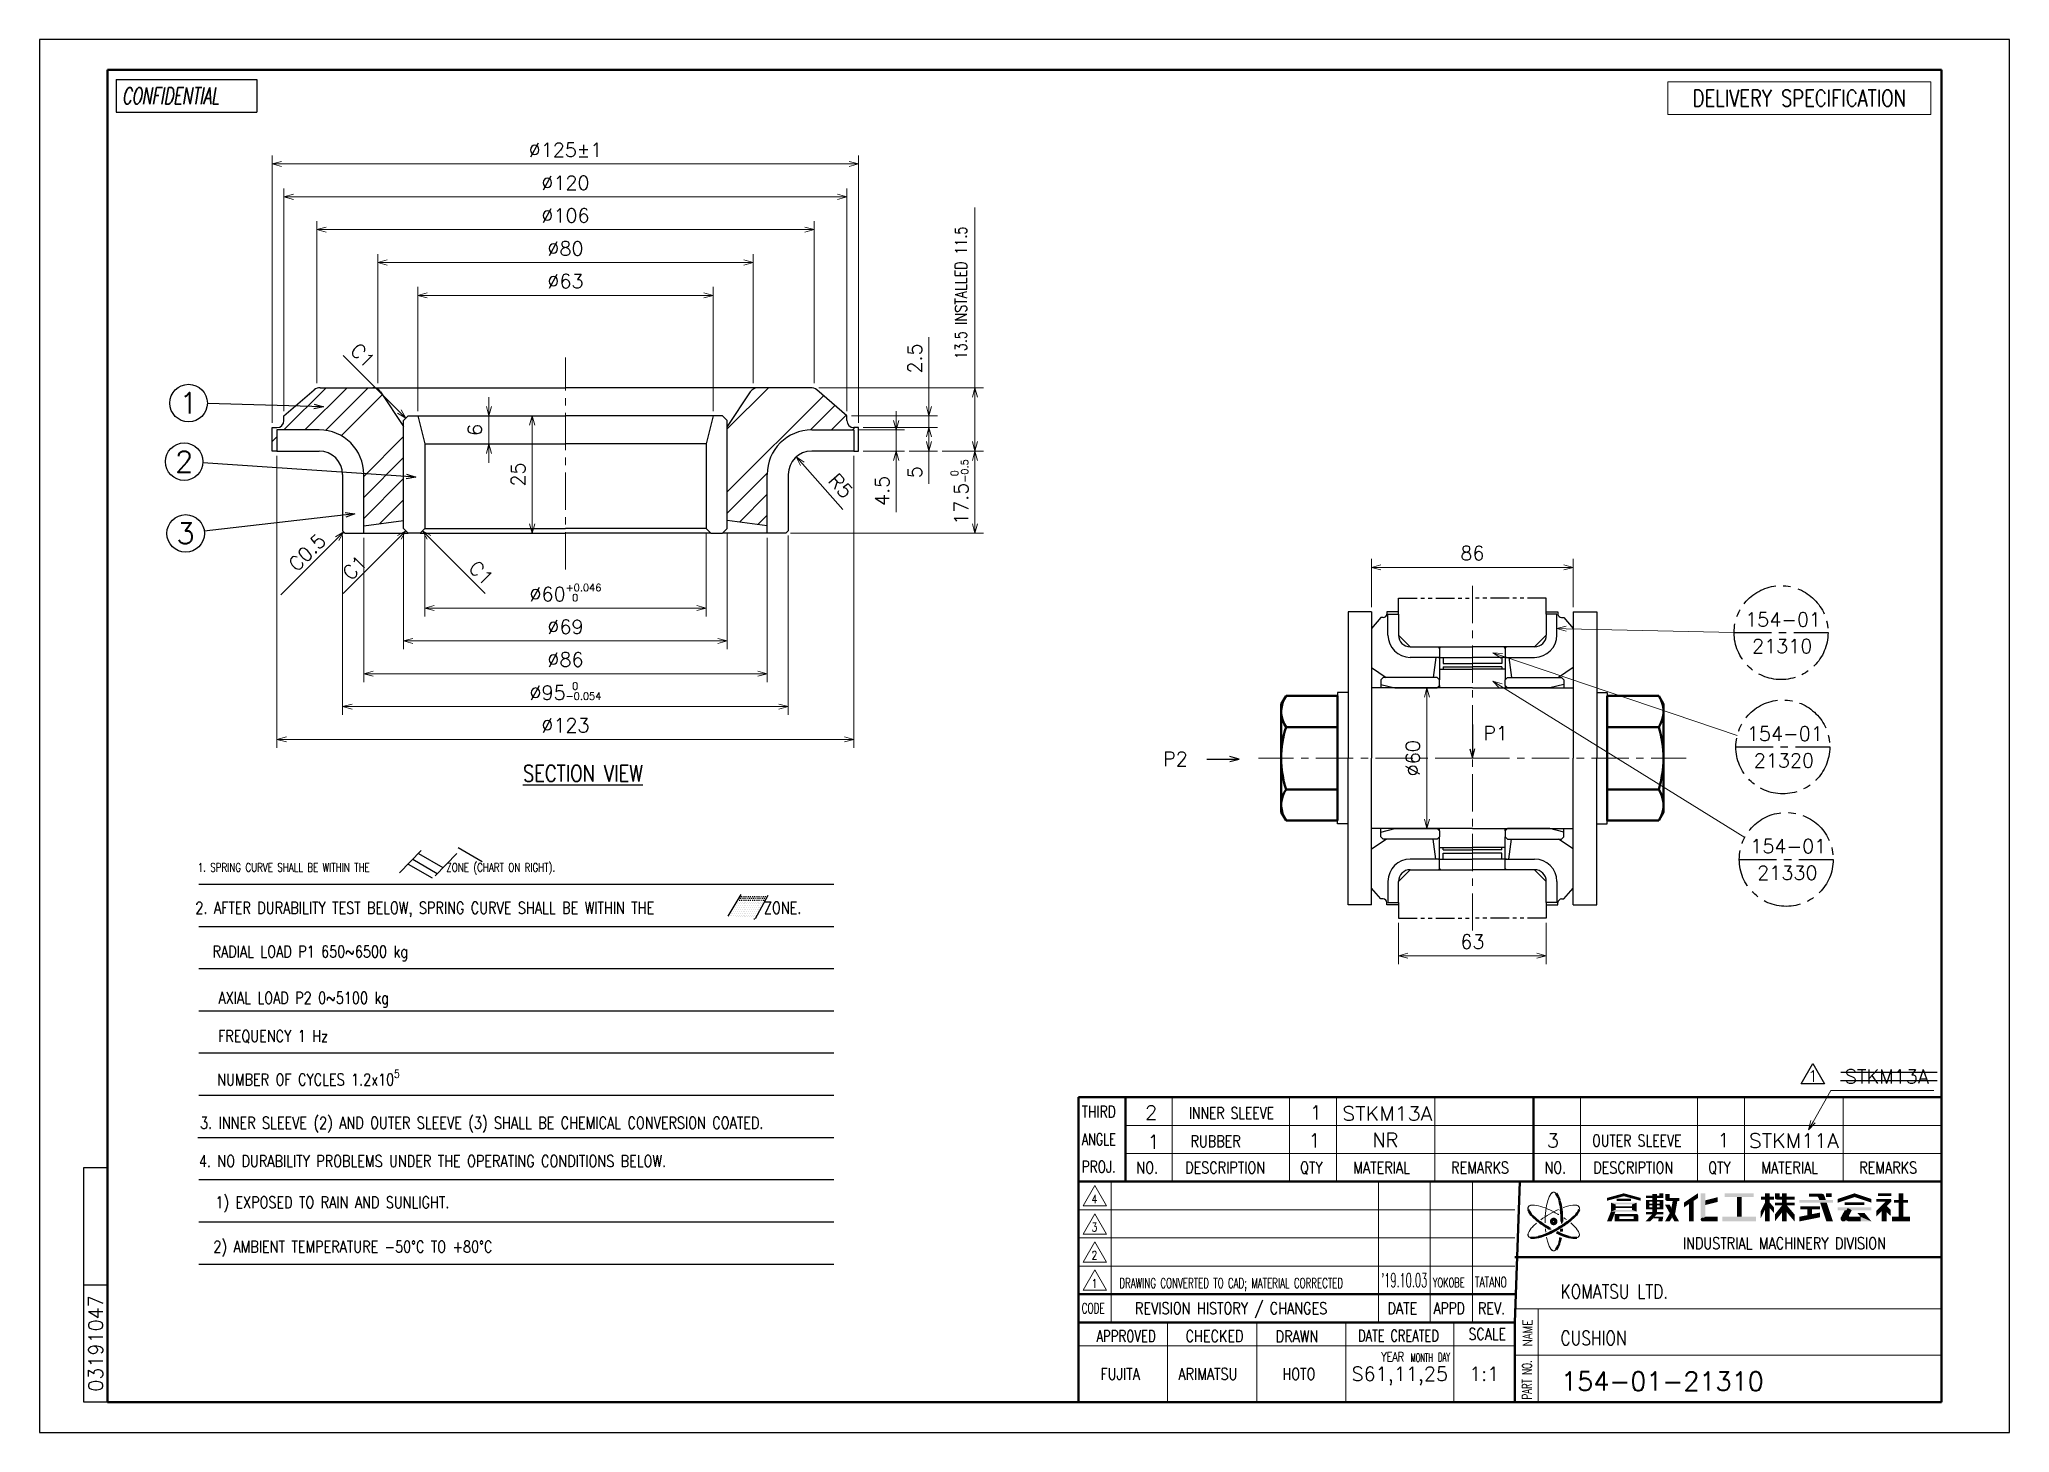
# Model space of a CAD drawing. Header units: millimetres. Extents: x 0 to 420, y 0 to 297.
import ezdxf
from ezdxf.enums import TextEntityAlignment as Align

# ---------------------------------------------------------------- set-up
doc = ezdxf.new("R2010")
doc.units = ezdxf.units.MM
doc.header["$LTSCALE"] = 0.25
doc.linetypes.add('CENTER', pattern=[50.8, 31.75, -6.35, 6.35, -6.35])
doc.linetypes.add('PHANTOM2', pattern=[31.75, 15.875, -3.175, 3.175, -3.175, 3.175, -3.175])
for name, color, linetype in [('1', 4, 'Continuous'), ('GAWA', 2, 'Continuous'), ('SCALE', 4, 'Continuous')]:
    doc.layers.add(name, color=color, linetype=linetype)
for name, color, linetype, lineweight in [('AM_0', 7, 'Continuous', 40), ('AM_0N', 7, 'Continuous', 40), ('AM_1', 4, 'Continuous', 20), ('AM_5_SCALE', 4, 'Continuous', 20), ('AM_7_CENTER', 1, 'CENTER', 20), ('AM_BOR_GAWA', 2, 'Continuous', 40)]:
    doc.layers.add(name, color=color, linetype=linetype, lineweight=lineweight)
doc.styles.add('ITL-SET', font='ITALIC', dxfattribs={"bigfont": 'BIGFONT'})
doc.styles.add('ROMANS_EN', font='romans.shx')
doc.styles.get("Standard").update_dxf_attribs({"font": 'txt.shx', "bigfont": 'extfont2.shx'})
doc.dimstyles.new('AM_JIS$0', dxfattribs={"dimtxt": 3, "dimasz": 2, "dimexe": 1.8, "dimexo": 1, "dimgap": 1.5, "dimtad": 3, "dimdec": 3, "dimzin": 9, "dimtxsty": 'STANDARD', "dimblk": 'OPEN30', "dimcen": 1, "dimclrd": 256, "dimclre": 256, "dimclrt": 4, "dimazin": 2, "dimtm": 1e-09, "dimtfac": 0.71, "dimtdec": 3, "dimtmove": 0, "dimatfit": 3, "dimldrblk": 'OPEN30', "dimlwd": -1, "dimlwe": -1, "dimarcsym": 1})
doc.dimstyles.new('AM_JIS$4', dxfattribs={"dimtxt": 3, "dimasz": 2, "dimexe": 1.8, "dimexo": 1, "dimgap": 1.5, "dimtad": 3, "dimdec": 3, "dimzin": 9, "dimtxsty": 'STANDARD', "dimblk": 'OPEN30', "dimcen": 1, "dimclrd": 256, "dimclre": 256, "dimclrt": 4, "dimazin": 2, "dimtm": 1e-09, "dimtfac": 0.71, "dimtdec": 3, "dimtmove": 0, "dimatfit": 3, "dimldrblk": 'OPEN30', "dimlwd": -1, "dimlwe": -1, "dimarcsym": 1})
doc.dimstyles.new('ISO-25', dxfattribs={"dimtxt": 2.5, "dimasz": 2.5, "dimexe": 1.25, "dimexo": 0.625, "dimtad": 1, "dimtxsty": 'STANDARD', "dimcen": 2.5, "dimazin": 3, "dimtfac": 1, "dimtmove": 0, "dimatfit": 3})

msp = doc.modelspace()

# ---------------------------------------------------------------- texts
at = {"linetype": 'CENTER', "char_height": 3, "attachment_point": 1}
for s, insert in [('P1', (307.8094, 150.6069)), ('P2', (239.5323, 145.0979))]:
    msp.add_mtext_dynamic_manual_height_columns(s, width=8.846286, gutter_width=15, heights=[0], dxfattribs=dict(at, insert=insert))
at = {"layer": '1'}
for s, p in [('21320', (365.4607, 141.8026)), ('154-01', (364.723, 123.5121)), ('21330', (366.1992, 117.8147)), ('1', (270.835, 66.7569)), ('1', (270.5842, 60.7418)), ('NR', (284.1438, 60.8694)), ('3', (321.3665, 60.7418))]:
    msp.add_text(s, height=3, dxfattribs=at).set_placement(p)
at = {"layer": '1', "linetype": 'CENTER', "style": 'ROMANS_EN'}
for s, height, width, p in [('%%USECTION VIEW', 3.5, 0.8, (103.0873, 138.777)), ('INNER SLEEVE', 2.5, 0.768984, (245.0557, 66.8822)), ('RUBBER', 2.5, 0.8, (245.3811, 60.8671)), ('OUTER SLEEVE', 2.5, 0.778999, (331.0214, 60.9924)), ('DRAWING CONVERTED TO CAD; MATERIAL CORRECTED', 2.1, 0.643036, (230.2243, 30.8232)), ('YOKOBE', 2, 0.643316, (297.0379, 30.976)), ('TATANO', 2.2, 0.642271, (306.0379, 30.976))]:
    msp.add_text(s, height=height, dxfattribs=dict(at, width=width)).set_placement(p)
at = {"layer": '1', "style": 'ROMANS_EN'}
for s, height, width, p in [('1. SPRING CURVE SHALL BE WITHIN THE             ZONE (CHART ON RIGHT).', 1.8, 0.753447, (33.7478, 119.5785)), ('2. AFTER DURABILITY TEST BELOW, SPRING CURVE SHALL BE WITHIN THE          ZONE.', 2.5, 0.8, (33.2479, 110.6217)), ('RADIAL LOAD P1 650~6500 kg', 2.5, 0.8, (36.9075, 101.3017)), ('AXIAL LOAD P2 0~5100 kg', 2.5, 0.8, (38.1571, 91.4279)), ('FREQUENCY 1 Hz', 2.5, 0.8, (38.1004, 83.2756)), ('3. INNER SLEEVE (2) AND OUTER SLEEVE (3) SHALL BE CHEMICAL CONVERSION COATED.', 2.5, 0.8, (34.2477, 64.7827)), ('4. NO DURABILITY PROBLEMS UNDER THE OPERATING CONDITIONS BELOW.', 2.5, 0.8, (33.9982, 56.6333)), ('1) EXPOSED TO RAIN AND SUNLIGHT.', 2.5, 0.8, (37.5045, 47.8341)), ('2) AMBIENT TEMPERATURE -50%%dC TO +80%%dC', 2.5, 0.8, (37.079, 38.3857))]:
    msp.add_text(s, height=height, dxfattribs=dict(at, width=width)).set_placement(p)
at = {"layer": '1', "linetype": 'CENTER'}
for s, width, p, p2 in [('STKM13A', 1.009707, (277.749, 66.501), (296.9334, 66.501)), ('STKM11A', 1.065802, (364.3924, 60.7365), (383.5768, 60.7365)), ("'19.10.03", 0.560882, (286.0379, 30.976), (295.8534, 30.976))]:
    msp.add_text(s, height=3, dxfattribs=dict(at, width=width)).set_placement(p, p2, align=Align.FIT)
at = {"layer": '1', "linetype": 'CENTER', "char_height": 3, "attachment_point": 1}
for s, width, insert in [('154-01', 23.194681, (363.6152, 174.8568)), ('21310', 18.845932, (365.0914, 169.1595)), ('154-01', 23.194681, (363.9845, 150.5)), ('2', 4.513983, (235.7262, 69.7569)), ('1', 12.162677, (236.2278, 63.4912)), ('1', 12.162677, (357.7292, 63.8671))]:
    msp.add_mtext_dynamic_manual_height_columns(s, width=width, gutter_width=15, heights=[0], dxfattribs=dict(at, insert=insert))
at = {"layer": '1', "insert": (37.9071, 77.3658), "char_height": 2.5, "attachment_point": 1, "style": 'ROMANS_EN'}
msp.add_mtext_dynamic_manual_height_columns('\\A1;{\\W0.80;NUMBER OF CYCLES 1.2x10{\\H0.7x;\\S5^ ;}}', width=128.058394, gutter_width=15, heights=[0], dxfattribs=at).dxf.discard("width")
at = {"layer": 'AM_1', "style": 'ROMANS_EN', "width": 0.8}
msp.add_text('DELIVERY SPECIFICATION', height=3.5, dxfattribs=at).set_placement((375.1823, 284.4774), align=Align.MIDDLE_CENTER)
at = {"layer": 'AM_5_SCALE', "color": 4, "char_height": 3, "attachment_point": 7}
for insert, rotation in [((65.9846, 230.4408), 315), ((66.391, 181.4623), 45), ((91.2406, 184.0699), 315)]:
    msp.add_mtext('C1', dxfattribs=dict(at, insert=insert, rotation=rotation))
at = {"layer": 'AM_5_SCALE', "color": 4, "insert": (54.8962, 183.3564), "char_height": 3, "width": 13.982352, "attachment_point": 7, "rotation": 45}
msp.add_mtext('C0.5', dxfattribs=at)

# ---------------------------------------------------------------- blocks, each defined once
blk = doc.blocks.new('A3-format')
at = {"layer": 'AM_BOR_GAWA', "color": 2}
for p, q in [((14.5, 290.5), (405.5, 290.5)), ((14.5, 6.5), (14.5, 290.5)), ((405.5, 290.5), (405.5, 6.5)), ((405.5, 6.5), (14.5, 6.5))]:
    blk.add_line(p, q, dxfattribs=at)
at = {"layer": 'Defpoints'}
blk.add_lwpolyline([(0, 0), (420, 0), (420, 297), (0, 297)], close=True, dxfattribs=at)
blk = doc.blocks.new('A3-title-bg')
at = {"layer": 'AM_BOR_GAWA', "color": 2, "lineweight": 40}
for p, q in [((-184, 47), (-184, 65)), ((-184, 65), (0, 65)), ((-174, 47), (-174, 65)), ((-87, 47), (-87, 65)), ((0, 47), (0, 65)), ((-184, 17), (-184, 47)), ((-184, 47), (-89.94, 47)), ((-91, 17), (-89.94, 47)), ((-89.94, 47), (0, 47)), ((0, 0), (0, 47)), ((-91, 30.91), (0, 30.91)), ((-184, 0), (-184, 17)), ((-184, 17), (-91, 17)), ((-91, 17), (-91, 0)), ((0, 0), (-184, 0))]:
    blk.add_line(p, q, dxfattribs=at)
at = {"layer": 'AM_BOR_GAWA', "color": 9, "lineweight": 20}
for p, q in [((-164, 47), (-164, 65)), ((-139, 47), (-139, 65)), ((-129, 47), (-129, 65)), ((-108, 47), (-108, 65)), ((-77, 47), (-77, 65)), ((-52, 47), (-52, 65)), ((-42, 47), (-42, 65)), ((-21, 47), (-21, 65)), ((-174, 59), (0, 59)), ((-174, 53), (0, 53)), ((-177, 47), (-177, 17)), ((-120, 47), (-120, 17)), ((-109, 47), (-109, 17)), ((-100, 47), (-100, 17)), ((-183, 41.83), (-180.5, 46.17)), ((-180.5, 46.17), (-178, 41.83)), ((-184, 41), (-91, 41)), ((-183, 41.83), (-178, 41.83)), ((-183, 35.83), (-180.5, 40.17)), ((-180.5, 40.17), (-178, 35.83)), ((-184, 35), (-91, 35)), ((-183, 35.83), (-178, 35.83)), ((-183, 29.83), (-180.5, 34.17)), ((-180.5, 34.17), (-178, 29.83)), ((-183, 29.83), (-178, 29.83)), ((-184, 29), (-91, 29)), ((-183, 23.83), (-180.5, 28.17)), ((-180.5, 28.17), (-178, 23.83)), ((-183, 23.83), (-178, 23.83)), ((-165, 17), (-165, 0)), ((-146, 17), (-146, 0)), ((-127, 0), (-127, 17)), ((-104, 0), (-104, 17)), ((-91, 19.91), (0, 19.91)), ((-86, 19.91), (-86, 0)), ((-184, 12), (-91, 12)), ((-91, 10), (0, 10))]:
    blk.add_line(p, q, dxfattribs=at)
at = {"layer": 'AM_BOR_GAWA', "color": 8, "lineweight": 20}
blk.add_line((-11.74, 40.71), (-10.88, 39.85), dxfattribs=at)
at = {"layer": 'AM_BOR_GAWA', "color": 9, "lineweight": 40}
blk.add_line((-184, 23), (-91, 23), dxfattribs=at)
at = {"layer": 'AM_BOR_GAWA', "color": 8, "lineweight": 20}
for points, const_width in [([(-58.72, 43.3, 1.142857), (-58.37, 43.3, 1.142857)], 0.4), ([(-35.34, 43.59, 1), (-34.94, 43.59, 1)], 0.4), ([(-25.74, 43.91, 1), (-25.24, 43.91, 1)], 0.5), ([(-11.04, 43.11, 1), (-10.84, 43.11, 1)], 0.2), ([(-11.04, 42.79, 1), (-10.84, 42.79, 1)], 0.2), ([(-83.14, 38.51, 1), (-82.24, 38.51, 1)], 0.702), ([(-65.27, 39.71, 1), (-64.87, 39.71, 1)], 0.4), ([(-51.14, 38.91, 1), (-50.74, 38.91, 1)], 0.4), ([(-21.23, 39.11, 1), (-20.63, 39.11, 1)], 0.6)]:
    blk.add_lwpolyline(points, format="xyb", close=True, dxfattribs=dict(at, const_width=const_width))
for points, const_width in [([(-28.24, 44.11), (-26.61, 44.11, -0.321798), (-25.95, 43.63), (-25.8, 43.2)], 0.6), ([(-19.58, 41.15), (-20.17, 40.04, 0.568326), (-19.56, 39.01), (-17.27, 39.01)], 1)]:
    blk.add_lwpolyline(points, format="xyb", dxfattribs=dict(at, const_width=const_width))
at = {"layer": 'AM_BOR_GAWA', "color": 9, "lineweight": 20}
for centre, radius, start, end in [((-70.98, 39.22), 13.5, 163.9948, 173.2242), ((-78.86, 41.48), 5.31, 145.2974, 163.9948), ((-82.69, 44.13), 0.65, 90, 145.2974), ((-82.69, 44.13), 0.6, 90, 145.2974), ((-87.56, 41.32), 0.65, 94.7026, 150), ((-87.56, 41.32), 0.6, 94.7026, 150), ((-87.18, 36.68), 5.31, 76.0052, 94.7026), ((-78.69, 29.2), 11.79, 130.7431, 136.0052), ((-88.75, 30.39), 11.79, 66.7758, 76.0052), ((-72.66, 21.14), 21.85, 120, 125.7357), ((-69.23, 39.01), 15.27, 173.2242, 181.9026), ((-62.64, 38.51), 21.85, 180, 180.8005), ((-92.71, 21.14), 21.85, 60, 66.7758), ((-72.66, 21.14), 21.85, 114.3148, 120), ((-88.98, 26.6), 15.27, 61.1646, 61.9026), ((-76.63, 30.39), 11.79, 103.9948, 109.8782), ((-88.98, 26.6), 15.27, 53.7049, 56.208), ((-78.2, 36.68), 5.31, 85.2974, 103.9948), ((-87.92, 28.01), 13.5, 43.9948, 48.9857), ((-77.82, 41.32), 0.6, 30, 85.2974), ((-77.82, 41.32), 0.65, 30, 85.2974), ((-87.56, 35.69), 0.65, 154.7026, 210), ((-87.56, 35.69), 0.6, 154.7026, 210), ((-83.35, 33.7), 5.31, 136.0052, 154.7026), ((-62.64, 38.51), 21.85, 184.0993, 186.0535), ((-72.63, 37.32), 11.79, 190.6994, 196.0052), ((-78.86, 35.53), 5.31, 196.0052, 214.7026), ((-82.03, 33.7), 5.31, 25.2974, 43.9948), ((-77.82, 35.69), 0.6, 330, 25.2974), ((-77.82, 35.69), 0.65, 330, 25.2974), ((-82.69, 32.88), 0.65, 214.7026, 270), ((-82.69, 32.88), 0.6, 214.7026, 270)]:
    blk.add_arc(centre, radius, start, end, dxfattribs=at)
at = {"layer": 'AM_BOR_GAWA', "color": 8, "lineweight": 20}
for centre, radius, start, end in [((-82.69, 44.13), 0.65, 34.7026, 90), ((-82.69, 44.13), 0.6, 34.7026, 90), ((-87.56, 41.32), 0.65, 150, 205.2974), ((-87.56, 41.32), 0.6, 150, 205.2974), ((-77.82, 41.32), 0.6, 334.7026, 30), ((-77.82, 41.32), 0.65, 334.7026, 30), ((-87.56, 35.69), 0.65, 210, 265.2974), ((-87.56, 35.69), 0.6, 210, 265.2974), ((-77.82, 35.69), 0.6, 274.7026, 330), ((-77.82, 35.69), 0.65, 274.7026, 330), ((-82.69, 32.88), 0.6, 270, 325.2974), ((-82.69, 32.88), 0.65, 270, 325.2974)]:
    blk.add_arc(centre, radius, start, end, dxfattribs=at)
at = {"layer": 'AM_BOR_GAWA', "color": 2, "lineweight": 40}
for centre, radius, start, end in [((-86.52, 41.48), 5.31, 16.0052, 34.7026), ((-92.75, 39.69), 11.74, 6.7758, 16.0052), ((-92.75, 39.69), 11.79, 6.7758, 16.0052), ((-83.35, 43.31), 5.31, 205.2974, 223.9948), ((-78.69, 47.81), 11.79, 223.9948, 233.2242), ((-78.69, 47.81), 11.74, 223.9948, 233.2242), ((-72.66, 55.87), 21.85, 233.2242, 240), ((-72.66, 55.87), 21.75, 233.2242, 240), ((-92.71, 55.87), 21.75, 300, 306.7758), ((-92.71, 55.87), 21.85, 300, 306.7758), ((-102.74, 38.51), 21.75, 0, 6.7758), ((-102.74, 38.51), 21.85, 0, 6.7758), ((-86.69, 47.81), 11.74, 306.7758, 316.0052), ((-86.69, 47.81), 11.79, 306.7758, 316.0052), ((-82.03, 43.31), 5.31, 316.0052, 334.7026), ((-87.18, 40.34), 5.31, 265.2974, 283.9948), ((-89.16, 48.29), 13.45, 283.9948, 293.2242), ((-89.16, 48.29), 13.5, 283.9948, 293.2242), ((-89.86, 49.91), 15.17, 293.2242, 301.9026), ((-89.86, 49.91), 15.27, 293.2242, 301.9026), ((-86.52, 35.53), 5.31, 325.2974, 343.9948), ((-72.66, 55.87), 21.85, 244.4868, 246.7758), ((-72.66, 55.87), 21.75, 244.5635, 246.7758), ((-92.75, 37.32), 11.74, 343.9948, 348.9011), ((-92.75, 37.32), 11.79, 343.9948, 348.8521), ((-76.63, 46.63), 11.79, 246.7758, 256.0052), ((-76.63, 46.63), 11.74, 246.7758, 256.0052), ((-102.74, 38.51), 21.75, 354.4384, 355.7143), ((-102.74, 38.51), 21.85, 354.3049, 355.8564), ((-78.2, 40.34), 5.31, 256.0052, 274.7026)]:
    blk.add_arc(centre, radius, start, end, dxfattribs=at)
at = {"layer": 'AM_BOR_GAWA', "color": 2, "lineweight": 20}
for centre, radius, start, end in [((-102.74, 38.51), 21.75, 358.9261, 360), ((-102.74, 38.51), 21.85, 359.1171, 360), ((-72.66, 55.87), 21.85, 240, 240.6897), ((-72.66, 55.87), 21.75, 240, 240.9213)]:
    blk.add_arc(centre, radius, start, end, dxfattribs=at)
at = {"layer": 'AM_BOR_GAWA', "color": 8, "lineweight": 20}
for points in [[(-71.34, 43.52), (-67.74, 44.51), (-71.34, 42.92), (-67.74, 43.9)], [(-70.49, 42.51), (-69.49, 42.13), (-70.49, 40.61), (-69.49, 40.98)], [(-70.49, 42.51), (-64.99, 42.51), (-69.49, 42.13), (-65.99, 42.13)], [(-69.24, 43.34), (-66.24, 43.34), (-69.24, 42.89), (-66.24, 42.89)], [(-67.74, 44.51), (-64.14, 43.52), (-67.74, 43.9), (-64.14, 42.92)], [(-65.99, 42.13), (-64.99, 42.51), (-65.99, 40.98), (-64.99, 40.61)], [(-63.04, 44.03), (-60.14, 44.03), (-63.04, 43.53), (-59.34, 43.53)], [(-63.04, 43.08), (-59.34, 43.08), (-62.29, 42.73), (-60.09, 42.73)], [(-63.04, 43.08), (-62.29, 42.73), (-63.04, 41.08), (-62.29, 41.53)], [(-62.29, 42.28), (-60.09, 42.28), (-62.29, 41.98), (-60.09, 41.98)], [(-61.69, 44.35), (-60.69, 44.35), (-61.69, 44.03), (-60.69, 44.03)], [(-61.69, 43.53), (-60.69, 43.53), (-61.69, 43.08), (-60.69, 43.08)], [(-61.69, 42.73), (-60.69, 42.73), (-61.69, 42.28), (-60.69, 42.28)], [(-60.14, 44.51), (-59.34, 44.51), (-60.14, 44.03), (-59.34, 43.53)], [(-60.09, 42.73), (-59.34, 43.08), (-60.09, 41.53), (-59.34, 41.08)], [(-58.97, 42.09), (-57.97, 42.09), (-56.94, 38.51), (-55.94, 38.51)], [(-58.92, 44.35), (-57.97, 44.35), (-58.92, 43.3), (-57.97, 43.5)], [(-58.92, 43.3), (-57.97, 43.5), (-58.52, 42.9), (-57.97, 43.5)], [(-57.97, 43.5), (-55.94, 43.5), (-58.52, 42.9), (-55.94, 42.9)], [(-57.32, 42.9), (-56.32, 42.9), (-57.58, 41.41), (-56.82, 40.06)], [(-54.94, 42.51), (-51.94, 44.51), (-54.94, 41.51), (-51.94, 43.51)], [(-53.84, 42.24), (-52.84, 42.91), (-53.84, 38.51), (-52.84, 38.51)], [(-51.34, 44.51), (-50.34, 44.51), (-51.34, 38.91), (-50.34, 39.51)], [(-50.34, 43.02), (-47.74, 43.68), (-50.34, 42.02), (-47.74, 42.68)], [(-46.24, 44.51), (-40.04, 44.51), (-46.24, 43.71), (-40.04, 43.71)], [(-43.64, 43.71), (-42.64, 43.71), (-43.64, 39.51), (-42.64, 39.51)], [(-38.54, 40.73), (-37.64, 42.53), (-38.54, 39.23), (-37.63, 41.05)], [(-38.53, 43.79), (-35.73, 43.79), (-38.53, 43.19), (-35.73, 43.19)], [(-37.63, 44.51), (-36.63, 44.51), (-37.63, 43.79), (-36.63, 43.79)], [(-37.63, 43.19), (-36.63, 43.19), (-37.63, 38.51), (-36.63, 38.51)], [(-36.63, 42.55), (-35.73, 41.51), (-36.63, 41.35), (-35.73, 40.31)], [(-35.54, 44.51), (-34.54, 44.51), (-35.54, 43.59), (-34.54, 43.79)], [(-35.54, 43.59), (-34.54, 43.79), (-35.14, 43.19), (-34.54, 43.79)], [(-35.54, 42.55), (-31.34, 42.55), (-35.54, 41.95), (-31.34, 41.95)], [(-34.54, 43.79), (-31.34, 43.79), (-35.14, 43.19), (-31.34, 43.19)], [(-33.99, 44.51), (-32.99, 44.51), (-33.99, 43.79), (-32.99, 43.79)], [(-33.99, 43.19), (-32.99, 43.19), (-33.99, 42.55), (-32.99, 42.55)], [(-30.34, 43.11), (-23.14, 43.11), (-30.34, 42.51), (-23.14, 42.51)], [(-26.53, 44.41), (-25.49, 44.41), (-26.09, 43.11), (-25.01, 44.07)], [(-26.09, 43.11), (-25.01, 44.07), (-26.09, 43.11), (-24.69, 43.11)], [(-25.89, 42.51), (-24.49, 42.51), (-24.54, 38.51), (-23.14, 38.51)], [(-24.64, 44.51), (-23.44, 44.51), (-24.64, 43.71), (-23.44, 43.71)], [(-22.14, 43.31), (-18.54, 44.51), (-22.14, 42.51), (-18.54, 43.71)], [(-20.64, 42.61), (-16.44, 42.61), (-20.64, 42.01), (-16.44, 42.01)], [(-18.54, 44.51), (-14.94, 43.31), (-18.54, 43.71), (-14.94, 42.51)], [(-13.94, 43.31), (-10.94, 43.31), (-13.94, 42.71), (-11.94, 42.71)], [(-11.94, 42.71), (-10.8, 42.65), (-13.94, 40.71), (-13.94, 39.51)], [(-13.54, 44.51), (-10.74, 44.51), (-13.54, 43.91), (-10.74, 43.91)], [(-11.94, 42.71), (-10.94, 43.31), (-11.94, 42.71), (-10.74, 43.11)], [(-11.94, 42.71), (-10.74, 43.11), (-11.94, 42.71), (-10.74, 42.79)], [(-11.94, 42.71), (-10.74, 42.79), (-11.94, 42.71), (-10.8, 42.65)], [(-10.14, 43.11), (-7.14, 43.11), (-10.14, 42.51), (-7.14, 42.51)], [(-9.14, 44.51), (-8.14, 44.51), (-9.14, 43.11), (-8.14, 43.11)], [(-9.14, 42.51), (-8.14, 42.51), (-9.14, 39.51), (-8.14, 39.51)], [(-70.49, 40.61), (-69.51, 40.61), (-71.34, 38.51), (-70.36, 38.51)], [(-69.49, 40.98), (-65.99, 40.98), (-70.49, 40.61), (-64.99, 40.61)], [(-69.67, 40.11), (-68.67, 39.61), (-69.67, 38.51), (-68.67, 39.01)], [(-69.67, 40.11), (-65.07, 40.11), (-68.67, 39.61), (-65.67, 39.61)], [(-68.67, 39.01), (-65.67, 39.01), (-69.67, 38.51), (-64.67, 38.51)], [(-69.49, 41.71), (-65.99, 41.71), (-69.49, 41.41), (-65.99, 41.41)], [(-65.67, 39.61), (-65.07, 40.11), (-65.67, 39.61), (-64.67, 39.71)], [(-65.67, 39.61), (-64.67, 39.71), (-65.67, 39.01), (-64.67, 38.51)], [(-61.69, 40.05), (-60.69, 40.05), (-63.14, 38.51), (-62.14, 38.51)], [(-62.29, 41.53), (-60.09, 41.53), (-63.04, 41.08), (-59.34, 41.08)], [(-63.04, 40.55), (-59.34, 40.55), (-63.04, 40.05), (-59.34, 40.05)], [(-61.69, 41.98), (-60.69, 41.98), (-61.69, 41.53), (-60.69, 41.53)], [(-61.69, 41.08), (-60.69, 41.08), (-61.69, 40.55), (-60.69, 40.55)], [(-61.18, 39.56), (-59.34, 39.56), (-61.5, 39.16), (-60.3, 39.16)], [(-60.3, 39.16), (-59.34, 39.56), (-60.41, 38.51), (-59.51, 38.51)], [(-57.94, 40.27), (-57.45, 39.4), (-58.97, 38.51), (-57.97, 38.51)], [(-51.34, 38.91), (-50.34, 39.51), (-50.94, 38.51), (-50.34, 39.51)], [(-50.34, 39.51), (-47.74, 39.51), (-50.94, 38.51), (-47.74, 38.51)], [(-46.74, 39.51), (-39.54, 39.51), (-46.74, 38.51), (-39.54, 38.51)], [(-35.54, 40.01), (-33.99, 41.95), (-35.54, 38.51), (-33.99, 40.45)], [(-33.99, 41.95), (-32.99, 41.95), (-33.99, 38.51), (-32.99, 38.51)], [(-32.99, 41.95), (-31.34, 40.01), (-32.99, 40.45), (-31.34, 38.51)], [(-30.34, 39.51), (-25.94, 40.4), (-30.34, 38.51), (-25.94, 39.4)], [(-30.14, 41.71), (-25.94, 41.71), (-30.14, 41.11), (-25.94, 41.11)], [(-28.64, 41.11), (-27.64, 41.11), (-28.64, 39.85), (-27.64, 40.06)], [(-22.14, 41.51), (-14.94, 41.51), (-22.14, 40.91), (-14.94, 40.91)], [(-20.64, 40.91), (-19.14, 40.91), (-21.46, 39.39), (-19.73, 39.8)], [(-21.46, 39.39), (-17.27, 39.51), (-20.93, 38.51), (-14.94, 38.51)], [(-17.94, 40.31), (-16.44, 40.31), (-17.27, 39.51), (-14.94, 38.51)], [(-12.74, 40.71), (-11.74, 41.71), (-12.74, 38.51), (-11.74, 38.51)], [(-11.64, 41.81), (-11.74, 40.71), (-11.74, 41.71)], [(-11.64, 41.81), (-10.88, 41.05), (-11.74, 40.71), (-10.88, 39.85)], [(-10.88, 39.85), (-10.88, 41.05), (-11.74, 40.71), (-10.88, 39.85)], [(-11.74, 40.71), (-10.88, 39.85), (-11.74, 40.71)], [(-10.54, 39.51), (-6.74, 39.51), (-10.54, 38.51), (-6.74, 38.51)]]:
    blk.add_solid(points, dxfattribs=at)
at = {"layer": 'GAWA', "color": 0}
for p, q in [((-389.17, 281.94), (-359.17, 281.94)), ((-389.17, 281.94), (-389.17, 275.02)), ((-359.17, 281.94), (-359.17, 275.02)), ((-389.17, 275.02), (-359.17, 275.02))]:
    blk.add_line(p, q, dxfattribs=at)
at = {"layer": 'AM_BOR_GAWA', "color": 9, "lineweight": 20, "style": 'ROMANS_EN'}
for s, height, width, p in [('THIRD', 2.5, 0.770046, (-183.3, 60.66)), ('ANGLE', 2.5, 0.698599, (-183.3, 54.79)), ('PROJ.', 2.5, 0.752934, (-183.3, 48.93)), ('NO.', 2.5, 0.8, (-171.65, 48.75)), ('DESCRIPTION', 2.5, 0.8, (-161.26, 48.75)), ('QTY', 2.5, 0.8, (-136.75, 48.75)), ('MATERIAL', 2.5, 0.8, (-125.42, 48.75)), ('REMARKS', 2.5, 0.8, (-104.56, 48.75)), ('NO.', 2.5, 0.8, (-84.65, 48.75)), ('DESCRIPTION', 2.5, 0.8, (-74.26, 48.75)), ('QTY', 2.5, 0.8, (-49.75, 48.75)), ('MATERIAL', 2.5, 0.8, (-38.42, 48.75)), ('REMARKS', 2.5, 0.8, (-17.56, 48.75)), ('4', 1.8, 0.8, (-181.21, 42.39)), ('3', 1.8, 0.8, (-181.21, 36.39)), ('INDUSTRIAL MACHINERY DIVISION', 2.5, 0.8, (-55.15, 32.61)), ('2', 1.8, 0.8, (-181.21, 30.39)), ('1', 1.8, 0.8, (-181.21, 24.39)), ('CODE', 2.2, 0.625272, (-183.3, 18.9)), ('REVISION HISTORY / CHANGES', 2.5, 0.8, (-171.94, 18.75)), ('DATE', 2.5, 0.8, (-118.13, 18.75)), ('APPD', 2.5, 0.765192, (-108.3, 18.75)), ('REV.', 2.5, 0.8, (-98.84, 18.75)), ('APPROVED', 2.5, 0.73364, (-180.18, 12.82)), ('CHECKED', 2.5, 0.8, (-161.16, 12.82)), ('DRAWN', 2.5, 0.8, (-141.96, 12.76)), ('DATE CREATED', 2.5, 0.714183, (-124.4, 12.91)), ('SCALE', 2.5, 0.785374, (-100.85, 13.27)), ('YEAR', 2, 0.747337, (-119.45, 8.66)), ('MONTH', 1.8, 0.550991, (-113.18, 8.56)), ('DAY', 1.8, 0.521917, (-107.33, 8.68))]:
    blk.add_text(s, height=height, dxfattribs=dict(at, width=width)).set_placement(p)
for s, width, p in [('NAME', 0.8, (-88.25, 14.73)), ('PART NO.', 0.667211, (-88.38, 4.74))]:
    blk.add_text(s, height=2, rotation=90, dxfattribs=dict(at, width=width)).set_placement(p, align=Align.MIDDLE_CENTER)
at = {"layer": 'AM_BOR_GAWA', "color": 4, "lineweight": 20}
for tag, p in [('USER-NAME{18}', (-81.23, 22.07)), ('NAME{20}', (-81.23, 12.16)), ('NUMBER{20}', (-81.11, 2.45))]:
    blk.add_attdef(tag, p, '', height=4, dxfattribs=at)
blk.add_attdef('CADNO', text='', height=3, rotation=90, dxfattribs=at).set_placement((-393.5, 12.5), align=Align.MIDDLE_CENTER)
for tag, p in [('APPROVAL{6}', (-174.5, 6)), ('CHECK{6}', (-155.5, 6)), ('DRAW{6}', (-136.5, 6)), ('DATE{7}', (-115.5, 6)), ('GEN-TITLE-SCA{4}', (-97.5, 6))]:
    blk.add_attdef(tag, text='', height=3, dxfattribs=at).set_placement(p, align=Align.MIDDLE_CENTER)
at = {"layer": 'GAWA', "color": 0, "style": 'ITL-SET', "width": 0.65}
blk.add_text('CONFIDENTIAL', height=3.5, dxfattribs=at).set_placement((-387.88, 276.72))
blk = doc.blocks.new('_Open30')
at = {"color": 0, "linetype": 'ByBlock', "lineweight": -2}
for p, q in [((-1, 0.27), (0, 0)), ((0, 0), (-1, -0.27)), ((0, 0), (-1, 0))]:
    blk.add_line(p, q, dxfattribs=at)
blk = doc.blocks.new('*D12')
at = {"layer": 'AM_5_SCALE', "linetype": 'ByBlock', "transparency": 16777216}
for p, q in [((80.64, 217.75), (80.64, 244.24)), ((143.64, 217.75), (143.64, 244.24)), ((82.64, 242.44), (141.64, 242.44))]:
    blk.add_line(p, q, dxfattribs=at)
at = {"layer": 'Defpoints', "color": 0, "transparency": 16777216}
for p in [(143.64, 242.44), (80.64, 216.75), (143.64, 216.75)]:
    blk.add_point(p, dxfattribs=at)
at = {"layer": 'AM_5_SCALE', "transparency": 16777216, "xscale": 2, "yscale": 2, "zscale": 2, "rotation": 180}
blk.add_blockref('_Open30', (80.64, 242.44), dxfattribs=at)
at = {"layer": 'AM_5_SCALE', "transparency": 16777216, "xscale": 2, "yscale": 2, "zscale": 2}
blk.add_blockref('_Open30', (143.64, 242.44), dxfattribs=at)
at = {"layer": 'AM_5_SCALE', "color": 4, "transparency": 16777216, "insert": (112.14, 245.44), "char_height": 3, "attachment_point": 5}
blk.add_mtext('%%C63', dxfattribs=at)
blk = doc.blocks.new('*D13')
at = {"layer": 'AM_5_SCALE', "linetype": 'ByBlock', "transparency": 16777216}
for p, q in [((72.14, 223.75), (72.14, 251.24)), ((74.14, 249.44), (150.14, 249.44)), ((152.14, 223.75), (152.14, 251.24))]:
    blk.add_line(p, q, dxfattribs=at)
at = {"layer": 'Defpoints', "color": 0, "transparency": 16777216}
for p in [(152.14, 249.44), (72.14, 222.75), (152.14, 222.75)]:
    blk.add_point(p, dxfattribs=at)
at = {"layer": 'AM_5_SCALE', "transparency": 16777216, "xscale": 2, "yscale": 2, "zscale": 2, "rotation": 180}
blk.add_blockref('_Open30', (72.14, 249.44), dxfattribs=at)
at = {"layer": 'AM_5_SCALE', "transparency": 16777216, "xscale": 2, "yscale": 2, "zscale": 2}
blk.add_blockref('_Open30', (152.14, 249.44), dxfattribs=at)
at = {"layer": 'AM_5_SCALE', "color": 4, "transparency": 16777216, "insert": (112.14, 252.44), "char_height": 3, "attachment_point": 5}
blk.add_mtext('%%C80', dxfattribs=at)
blk = doc.blocks.new('*D14')
at = {"layer": 'AM_5_SCALE', "linetype": 'ByBlock', "transparency": 16777216}
for p, q in [((59.14, 223.75), (59.14, 258.24)), ((61.14, 256.44), (163.14, 256.44)), ((165.14, 223.75), (165.14, 258.24))]:
    blk.add_line(p, q, dxfattribs=at)
at = {"layer": 'Defpoints', "color": 0, "transparency": 16777216}
for p in [(165.14, 256.44), (59.14, 222.75), (165.14, 222.75)]:
    blk.add_point(p, dxfattribs=at)
at = {"layer": 'AM_5_SCALE', "transparency": 16777216, "xscale": 2, "yscale": 2, "zscale": 2, "rotation": 180}
blk.add_blockref('_Open30', (59.14, 256.44), dxfattribs=at)
at = {"layer": 'AM_5_SCALE', "transparency": 16777216, "xscale": 2, "yscale": 2, "zscale": 2}
blk.add_blockref('_Open30', (165.14, 256.44), dxfattribs=at)
at = {"layer": 'AM_5_SCALE', "color": 4, "transparency": 16777216, "insert": (112.14, 259.44), "char_height": 3, "attachment_point": 5}
blk.add_mtext('%%C106', dxfattribs=at)
blk = doc.blocks.new('*D15')
at = {"layer": 'AM_5_SCALE', "linetype": 'ByBlock', "transparency": 16777216}
for p, q in [((52.14, 217.75), (52.14, 265.24)), ((172.14, 217.75), (172.14, 265.24)), ((54.14, 263.44), (170.14, 263.44))]:
    blk.add_line(p, q, dxfattribs=at)
at = {"layer": 'Defpoints', "color": 0, "transparency": 16777216}
for p in [(172.14, 263.44), (52.14, 216.75), (172.14, 216.75)]:
    blk.add_point(p, dxfattribs=at)
at = {"layer": 'AM_5_SCALE', "transparency": 16777216, "xscale": 2, "yscale": 2, "zscale": 2, "rotation": 180}
blk.add_blockref('_Open30', (52.14, 263.44), dxfattribs=at)
at = {"layer": 'AM_5_SCALE', "transparency": 16777216, "xscale": 2, "yscale": 2, "zscale": 2}
blk.add_blockref('_Open30', (172.14, 263.44), dxfattribs=at)
at = {"layer": 'AM_5_SCALE', "color": 4, "transparency": 16777216, "insert": (112.14, 266.44), "char_height": 3, "attachment_point": 5}
blk.add_mtext('%%C120', dxfattribs=at)
blk = doc.blocks.new('*D16')
at = {"layer": 'AM_5_SCALE', "linetype": 'ByBlock', "transparency": 16777216}
for p, q in [((49.64, 215.25), (49.64, 272.24)), ((51.64, 270.44), (172.64, 270.44)), ((174.64, 215.25), (174.64, 272.24))]:
    blk.add_line(p, q, dxfattribs=at)
at = {"layer": 'Defpoints', "color": 0, "transparency": 16777216}
for p in [(174.64, 270.44), (49.64, 214.25), (174.64, 214.25)]:
    blk.add_point(p, dxfattribs=at)
at = {"layer": 'AM_5_SCALE', "transparency": 16777216, "xscale": 2, "yscale": 2, "zscale": 2, "rotation": 180}
blk.add_blockref('_Open30', (49.64, 270.44), dxfattribs=at)
at = {"layer": 'AM_5_SCALE', "transparency": 16777216, "xscale": 2, "yscale": 2, "zscale": 2}
blk.add_blockref('_Open30', (174.64, 270.44), dxfattribs=at)
at = {"layer": 'AM_5_SCALE', "color": 4, "transparency": 16777216, "insert": (112.14, 273.44), "char_height": 3, "attachment_point": 5}
blk.add_mtext('%%C125{}{\\C4;%%p1}', dxfattribs=at)
blk = doc.blocks.new('*D17')
at = {"layer": 'AM_5_SCALE', "linetype": 'ByBlock', "transparency": 16777216}
for p, q in [((82.14, 191.75), (82.14, 173.98)), ((142.14, 191.75), (142.14, 173.98)), ((84.14, 175.78), (140.14, 175.78))]:
    blk.add_line(p, q, dxfattribs=at)
at = {"layer": 'Defpoints', "color": 0, "transparency": 16777216}
for p in [(82.14, 192.75), (142.14, 192.75), (142.14, 175.78)]:
    blk.add_point(p, dxfattribs=at)
at = {"layer": 'AM_5_SCALE', "transparency": 16777216, "xscale": 2, "yscale": 2, "zscale": 2, "rotation": 180}
blk.add_blockref('_Open30', (82.14, 175.78), dxfattribs=at)
at = {"layer": 'AM_5_SCALE', "transparency": 16777216, "xscale": 2, "yscale": 2, "zscale": 2}
blk.add_blockref('_Open30', (142.14, 175.78), dxfattribs=at)
at = {"layer": 'AM_5_SCALE', "color": 4, "transparency": 16777216, "insert": (112.14, 179.07), "char_height": 3, "attachment_point": 5}
blk.add_mtext('%%C60{}{\\H0.51x;\\C3;\\S+0.046^  0;}', dxfattribs=at)
blk = doc.blocks.new('*D18')
at = {"layer": 'AM_5_SCALE', "linetype": 'ByBlock', "transparency": 16777216}
for p, q in [((77.64, 191.75), (77.64, 166.98)), ((146.64, 191.75), (146.64, 166.98)), ((79.64, 168.78), (144.64, 168.78))]:
    blk.add_line(p, q, dxfattribs=at)
at = {"layer": 'Defpoints', "color": 0, "transparency": 16777216}
for p in [(77.64, 192.75), (146.64, 192.75), (146.64, 168.78)]:
    blk.add_point(p, dxfattribs=at)
at = {"layer": 'AM_5_SCALE', "transparency": 16777216, "xscale": 2, "yscale": 2, "zscale": 2, "rotation": 180}
blk.add_blockref('_Open30', (77.64, 168.78), dxfattribs=at)
at = {"layer": 'AM_5_SCALE', "transparency": 16777216, "xscale": 2, "yscale": 2, "zscale": 2}
blk.add_blockref('_Open30', (146.64, 168.78), dxfattribs=at)
at = {"layer": 'AM_5_SCALE', "color": 4, "transparency": 16777216, "insert": (112.14, 171.78), "char_height": 3, "attachment_point": 5}
blk.add_mtext('%%C69', dxfattribs=at)
blk = doc.blocks.new('*D19')
at = {"layer": 'AM_5_SCALE', "linetype": 'ByBlock', "transparency": 16777216}
for p, q in [((69.14, 190.75), (69.14, 159.98)), ((155.14, 190.75), (155.14, 159.98)), ((71.14, 161.78), (153.14, 161.78))]:
    blk.add_line(p, q, dxfattribs=at)
at = {"layer": 'Defpoints', "color": 0, "transparency": 16777216}
for p in [(69.14, 191.75), (155.14, 191.75), (155.14, 161.78)]:
    blk.add_point(p, dxfattribs=at)
at = {"layer": 'AM_5_SCALE', "transparency": 16777216, "xscale": 2, "yscale": 2, "zscale": 2, "rotation": 180}
blk.add_blockref('_Open30', (69.14, 161.78), dxfattribs=at)
at = {"layer": 'AM_5_SCALE', "transparency": 16777216, "xscale": 2, "yscale": 2, "zscale": 2}
blk.add_blockref('_Open30', (155.14, 161.78), dxfattribs=at)
at = {"layer": 'AM_5_SCALE', "color": 4, "transparency": 16777216, "insert": (112.14, 164.78), "char_height": 3, "attachment_point": 5}
blk.add_mtext('%%C86', dxfattribs=at)
blk = doc.blocks.new('*D20')
at = {"layer": 'AM_5_SCALE', "linetype": 'ByBlock', "transparency": 16777216}
for p, q in [((64.64, 191.25), (64.64, 152.98)), ((159.64, 191.25), (159.64, 152.98)), ((66.64, 154.78), (157.64, 154.78))]:
    blk.add_line(p, q, dxfattribs=at)
at = {"layer": 'Defpoints', "color": 0, "transparency": 16777216}
for p in [(64.64, 192.25), (159.64, 192.25), (159.64, 154.78)]:
    blk.add_point(p, dxfattribs=at)
at = {"layer": 'AM_5_SCALE', "transparency": 16777216, "xscale": 2, "yscale": 2, "zscale": 2, "rotation": 180}
blk.add_blockref('_Open30', (64.64, 154.78), dxfattribs=at)
at = {"layer": 'AM_5_SCALE', "transparency": 16777216, "xscale": 2, "yscale": 2, "zscale": 2}
blk.add_blockref('_Open30', (159.64, 154.78), dxfattribs=at)
at = {"layer": 'AM_5_SCALE', "color": 4, "transparency": 16777216, "insert": (112.14, 158.07), "char_height": 3, "attachment_point": 5}
blk.add_mtext('%%C95{}{\\H0.51x;\\C3;\\S 0^ -0.054;}', dxfattribs=at)
blk = doc.blocks.new('*D21')
at = {"layer": 'AM_5_SCALE', "linetype": 'ByBlock', "transparency": 16777216}
for p, q in [((50.64, 208.25), (50.64, 145.98)), ((173.64, 208.25), (173.64, 145.98)), ((52.64, 147.78), (171.64, 147.78))]:
    blk.add_line(p, q, dxfattribs=at)
at = {"layer": 'Defpoints', "color": 0, "transparency": 16777216}
for p in [(50.64, 209.25), (173.64, 209.25), (173.64, 147.78)]:
    blk.add_point(p, dxfattribs=at)
at = {"layer": 'AM_5_SCALE', "transparency": 16777216, "xscale": 2, "yscale": 2, "zscale": 2, "rotation": 180}
blk.add_blockref('_Open30', (50.64, 147.78), dxfattribs=at)
at = {"layer": 'AM_5_SCALE', "transparency": 16777216, "xscale": 2, "yscale": 2, "zscale": 2}
blk.add_blockref('_Open30', (173.64, 147.78), dxfattribs=at)
at = {"layer": 'AM_5_SCALE', "color": 4, "transparency": 16777216, "insert": (112.14, 150.78), "char_height": 3, "attachment_point": 5}
blk.add_mtext('%%C123', dxfattribs=at)
blk = doc.blocks.new('*D22')
at = {"layer": 'AM_5_SCALE', "linetype": 'ByBlock', "transparency": 16777216}
for p, q in [((182.64, 215.75), (182.64, 217.75)), ((174.64, 213.75), (184.44, 213.75)), ((182.64, 213.75), (182.64, 209.25)), ((175.64, 209.25), (184.44, 209.25)), ((182.64, 207.25), (182.64, 196.25))]:
    blk.add_line(p, q, dxfattribs=at)
at = {"layer": 'Defpoints', "color": 0, "transparency": 16777216}
for p in [(173.64, 213.75), (174.64, 209.25), (182.64, 209.25)]:
    blk.add_point(p, dxfattribs=at)
at = {"layer": 'AM_5_SCALE', "transparency": 16777216, "xscale": 2, "yscale": 2, "zscale": 2}
for p, rotation in [((182.64, 213.75), 270), ((182.64, 209.25), 90)]:
    blk.add_blockref('_Open30', p, dxfattribs=dict(at, rotation=rotation))
at = {"layer": 'AM_5_SCALE', "color": 4, "transparency": 16777216, "insert": (179.64, 200.75), "char_height": 3, "attachment_point": 5, "rotation": 90}
blk.add_mtext('4.5', dxfattribs=at)
blk = doc.blocks.new('*D23')
at = {"layer": 'AM_5_SCALE', "linetype": 'ByBlock', "transparency": 16777216}
for p, q in [((175.64, 214.25), (191.44, 214.25)), ((189.64, 212.25), (189.64, 211.25)), ((185.44, 209.25), (191.44, 209.25)), ((189.64, 209.25), (189.64, 202.25))]:
    blk.add_line(p, q, dxfattribs=at)
at = {"layer": 'Defpoints', "color": 0, "transparency": 16777216}
for p in [(174.64, 214.25), (184.44, 209.25), (189.64, 209.25)]:
    blk.add_point(p, dxfattribs=at)
at = {"layer": 'AM_5_SCALE', "transparency": 16777216, "xscale": 2, "yscale": 2, "zscale": 2}
for p, rotation in [((189.64, 214.25), 90), ((189.64, 209.25), 270)]:
    blk.add_blockref('_Open30', p, dxfattribs=dict(at, rotation=rotation))
at = {"layer": 'AM_5_SCALE', "color": 4, "transparency": 16777216, "insert": (186.64, 204.75), "char_height": 3, "attachment_point": 5, "rotation": 90}
blk.add_mtext('5', dxfattribs=at)
blk = doc.blocks.new('*D24')
at = {"layer": 'AM_5_SCALE', "linetype": 'ByBlock', "transparency": 16777216}
for p, q in [((189.64, 218.75), (189.64, 233.49)), ((173.14, 216.75), (191.44, 216.75)), ((188.64, 214.25), (187.84, 214.25)), ((189.64, 214.25), (189.64, 216.75)), ((189.64, 212.25), (189.64, 210.25))]:
    blk.add_line(p, q, dxfattribs=at)
at = {"layer": 'Defpoints', "color": 0, "transparency": 16777216}
for p in [(172.14, 216.75), (189.64, 216.75), (189.64, 214.25)]:
    blk.add_point(p, dxfattribs=at)
at = {"layer": 'AM_5_SCALE', "transparency": 16777216, "xscale": 2, "yscale": 2, "zscale": 2}
for p, rotation in [((189.64, 216.75), 270), ((189.64, 214.25), 90)]:
    blk.add_blockref('_Open30', p, dxfattribs=dict(at, rotation=rotation))
at = {"layer": 'AM_5_SCALE', "color": 4, "transparency": 16777216, "insert": (186.64, 228.99), "char_height": 3, "attachment_point": 5, "rotation": 90}
blk.add_mtext('2.5', dxfattribs=at)
blk = doc.blocks.new('*D25')
at = {"layer": 'AM_5_SCALE', "linetype": 'ByBlock', "transparency": 16777216}
for p, q in [((192.44, 209.25), (201.24, 209.25)), ((199.44, 193.75), (199.44, 207.25)), ((160.14, 191.75), (201.24, 191.75))]:
    blk.add_line(p, q, dxfattribs=at)
at = {"layer": 'Defpoints', "color": 0, "transparency": 16777216}
for p in [(191.44, 209.25), (199.44, 209.25), (159.14, 191.75)]:
    blk.add_point(p, dxfattribs=at)
at = {"layer": 'AM_5_SCALE', "transparency": 16777216, "xscale": 2, "yscale": 2, "zscale": 2}
for p, rotation in [((199.44, 209.25), 90), ((199.44, 191.75), 270)]:
    blk.add_blockref('_Open30', p, dxfattribs=dict(at, rotation=rotation))
at = {"layer": 'AM_5_SCALE', "color": 4, "transparency": 16777216, "insert": (196.16, 200.5), "char_height": 3, "attachment_point": 5, "rotation": 90}
blk.add_mtext('17.5{}{\\H0.51x;\\C3;\\S 0^ -0.5;}', dxfattribs=at)
blk = doc.blocks.new('*D26')
at = {"layer": 'AM_5_SCALE', "linetype": 'ByBlock', "transparency": 16777216}
for p, q in [((199.44, 222.75), (199.44, 261.15)), ((166.14, 222.75), (201.24, 222.75)), ((199.44, 211.25), (199.44, 220.75)), ((200.44, 209.25), (201.24, 209.25))]:
    blk.add_line(p, q, dxfattribs=at)
at = {"layer": 'Defpoints', "color": 0, "transparency": 16777216}
for p in [(165.14, 222.75), (199.44, 222.75), (199.44, 209.25)]:
    blk.add_point(p, dxfattribs=at)
at = {"layer": 'AM_5_SCALE', "transparency": 16777216, "xscale": 2, "yscale": 2, "zscale": 2}
for p, rotation in [((199.44, 222.75), 90), ((199.44, 209.25), 270)]:
    blk.add_blockref('_Open30', p, dxfattribs=dict(at, rotation=rotation))
at = {"layer": 'AM_5_SCALE', "color": 4, "transparency": 16777216, "insert": (196.44, 242.95), "char_height": 2.5, "attachment_point": 5, "rotation": 90, "style": 'ROMANS_EN'}
blk.add_mtext('{\\W0.80;13.5 {\\C256;INSTALLED 11.5}}', dxfattribs=at)
blk = doc.blocks.new('*D27')
at = {"layer": 'AM_5_SCALE', "linetype": 'ByBlock', "transparency": 16777216}
for p, q in [((104.34, 216.75), (103.25, 216.75)), ((105.05, 193.75), (105.05, 214.75)), ((105.08, 191.75), (106.85, 191.75))]:
    blk.add_line(p, q, dxfattribs=at)
at = {"layer": 'Defpoints', "color": 0, "transparency": 16777216}
for p in [(105.05, 216.75), (105.34, 216.75), (104.08, 191.75)]:
    blk.add_point(p, dxfattribs=at)
at = {"layer": 'AM_5_SCALE', "transparency": 16777216, "xscale": 2, "yscale": 2, "zscale": 2}
for p, rotation in [((105.05, 216.75), 90), ((105.05, 191.75), 270)]:
    blk.add_blockref('_Open30', p, dxfattribs=dict(at, rotation=rotation))
at = {"layer": 'AM_5_SCALE', "color": 4, "transparency": 16777216, "insert": (102.05, 204.25), "char_height": 3, "attachment_point": 5, "rotation": 90}
blk.add_mtext('25', dxfattribs=at)
blk = doc.blocks.new('*D28')
at = {"layer": 'AM_5_SCALE', "linetype": 'ByBlock', "transparency": 16777216}
for p, q in [((95.82, 218.75), (95.82, 220.75)), ((95.82, 210.75), (95.82, 216.75)), ((96.23, 216.75), (97.62, 216.75)), ((95.75, 210.75), (97.62, 210.75)), ((95.82, 208.75), (95.82, 206.75))]:
    blk.add_line(p, q, dxfattribs=at)
at = {"layer": 'Defpoints', "color": 0, "transparency": 16777216}
for p in [(95.23, 216.75), (95.82, 216.75), (94.75, 210.75)]:
    blk.add_point(p, dxfattribs=at)
at = {"layer": 'AM_5_SCALE', "transparency": 16777216, "xscale": 2, "yscale": 2, "zscale": 2}
for p, rotation in [((95.82, 216.75), 270), ((95.82, 210.75), 90)]:
    blk.add_blockref('_Open30', p, dxfattribs=dict(at, rotation=rotation))
at = {"layer": 'AM_5_SCALE', "color": 4, "transparency": 16777216, "insert": (92.82, 213.75), "char_height": 3, "attachment_point": 5, "rotation": 90}
blk.add_mtext('6', dxfattribs=at)
blk = doc.blocks.new('*D34')
at = {"layer": 'AM_5_SCALE', "linetype": 'ByBlock', "transparency": 16777216}
for p, q in [((289.73, 108.65), (289.73, 99.85)), ((321.23, 108.65), (321.23, 99.85)), ((291.73, 101.65), (319.23, 101.65))]:
    blk.add_line(p, q, dxfattribs=at)
at = {"layer": 'Defpoints', "color": 0, "transparency": 16777216}
for p in [(289.73, 109.65), (321.23, 109.65), (321.23, 101.65)]:
    blk.add_point(p, dxfattribs=at)
at = {"layer": 'AM_5_SCALE', "transparency": 16777216, "xscale": 2, "yscale": 2, "zscale": 2, "rotation": 180}
blk.add_blockref('_Open30', (289.73, 101.65), dxfattribs=at)
at = {"layer": 'AM_5_SCALE', "transparency": 16777216, "xscale": 2, "yscale": 2, "zscale": 2}
blk.add_blockref('_Open30', (321.23, 101.65), dxfattribs=at)
at = {"layer": 'AM_5_SCALE', "color": 4, "transparency": 16777216, "insert": (305.48, 104.65), "char_height": 3, "attachment_point": 5}
blk.add_mtext('63', dxfattribs=at)
blk = doc.blocks.new('*D35')
at = {"layer": 'AM_5_SCALE', "linetype": 'ByBlock', "transparency": 16777216}
for p, q in [((283.98, 176), (283.98, 186.25)), ((326.98, 176), (326.98, 186.25)), ((285.98, 184.45), (324.98, 184.45))]:
    blk.add_line(p, q, dxfattribs=at)
at = {"layer": 'Defpoints', "color": 0, "transparency": 16777216}
for p in [(326.98, 184.45), (283.98, 175), (326.98, 175)]:
    blk.add_point(p, dxfattribs=at)
at = {"layer": 'AM_5_SCALE', "transparency": 16777216, "xscale": 2, "yscale": 2, "zscale": 2, "rotation": 180}
blk.add_blockref('_Open30', (283.98, 184.45), dxfattribs=at)
at = {"layer": 'AM_5_SCALE', "transparency": 16777216, "xscale": 2, "yscale": 2, "zscale": 2}
blk.add_blockref('_Open30', (326.98, 184.45), dxfattribs=at)
at = {"layer": 'AM_5_SCALE', "color": 4, "transparency": 16777216, "insert": (305.48, 187.45), "char_height": 3, "attachment_point": 5}
blk.add_mtext('86', dxfattribs=at)
blk = doc.blocks.new('*D36')
at = {"layer": 'AM_5_SCALE', "linetype": 'ByBlock', "transparency": 16777216}
for p, q in [((295.73, 158.75), (297.6, 158.75)), ((295.8, 130.75), (295.8, 156.75)), ((295.73, 128.75), (297.6, 128.75))]:
    blk.add_line(p, q, dxfattribs=at)
at = {"layer": 'Defpoints', "color": 0, "transparency": 16777216}
for p in [(294.73, 158.75), (295.8, 158.75), (294.73, 128.75)]:
    blk.add_point(p, dxfattribs=at)
at = {"layer": 'AM_5_SCALE', "transparency": 16777216, "xscale": 2, "yscale": 2, "zscale": 2}
for p, rotation in [((295.8, 158.75), 90), ((295.8, 128.75), 270)]:
    blk.add_blockref('_Open30', p, dxfattribs=dict(at, rotation=rotation))
at = {"layer": 'AM_5_SCALE', "color": 4, "transparency": 16777216, "insert": (292.8, 143.75), "char_height": 3, "attachment_point": 5, "rotation": 90}
blk.add_mtext('%%C60', dxfattribs=at)
blk = doc.blocks.new('*S41')
for p, q in [((248.87, 143.57), (251.87, 143.57)), ((251.87, 143.57), (253.62, 143.57)), ((253.62, 143.57), (253.75, 143.57))]:
    blk.add_line(p, q)
at = {"linetype": 'Continuous'}
for p, q in [((255.75, 143.57), (253.75, 144.1)), ((253.75, 143.57), (255.75, 143.57)), ((253.75, 143.03), (255.75, 143.57))]:
    blk.add_line(p, q, dxfattribs=at)
blk = doc.blocks.new('*D37')
at = {"layer": 'AM_5_SCALE', "linetype": 'ByBlock', "transparency": 16777216}
blk.add_line((171.24, 196.82), (162.65, 206.5), dxfattribs=at)
at = {"layer": 'Defpoints', "color": 0, "transparency": 16777216}
for p in [(161.32, 207.99), (164.64, 204.25)]:
    blk.add_point(p, dxfattribs=at)
at = {"layer": 'AM_5_SCALE', "transparency": 16777216, "xscale": 2, "yscale": 2, "zscale": 2, "rotation": 131.5836965923045}
blk.add_blockref('_Open30', (161.32, 207.99), dxfattribs=at)
at = {"layer": 'AM_5_SCALE', "color": 4, "transparency": 16777216, "insert": (170.83, 201.8), "char_height": 3, "attachment_point": 5, "rotation": 311.5837}
blk.add_mtext('R5', dxfattribs=at)
blk = doc.blocks.new('*S42')
at = {"layer": 'AM_5_SCALE'}
for p, q in [((381.87, 72.93), (378.11, 66.27)), ((403.87, 72.93), (381.87, 72.93))]:
    blk.add_line(p, q, dxfattribs=at)
at = {"layer": 'AM_5_SCALE', "linetype": 'Continuous'}
for p, q in [((377.64, 66.53), (377.13, 64.53)), ((378.11, 66.27), (377.13, 64.53)), ((377.13, 64.53), (378.58, 66.01))]:
    blk.add_line(p, q, dxfattribs=at)
at = {"layer": 'AM_5_SCALE', "color": 4, "linetype": 'CENTER', "insert": (384.87, 74.43), "char_height": 3, "attachment_point": 7}
blk.add_mtext('STKM13A', dxfattribs=at)
blk = doc.blocks.new('rireki')
at = {"layer": 'SCALE'}
blk.add_lwpolyline([(2.5, -1.44), (-2.5, -1.44), (0, 2.89)], close=True, dxfattribs=at)
blk.add_attdef('NO', text='', height=2.4, dxfattribs=at).set_placement((0, -1), align=Align.CENTER)
blk = doc.blocks.new('*U31')
at = {"layer": 'SCALE'}
blk.add_circle((0, 0), 4, dxfattribs=at)
blk.add_attdef('NO', text='', height=4.5, dxfattribs=at).set_placement((0, 0), align=Align.MIDDLE)
blk.add_leader([(36.08, 4.21), (3.97, 0.46)], dimstyle='ISO-25', override={"dimasz": 2, "dimldrblk": 'Open30'}, dxfattribs=at)
blk = doc.blocks.new('*U32')
at = {"layer": 'SCALE'}
blk.add_circle((0, 0), 4, dxfattribs=at)
blk.add_attdef('NO', text='', height=4.5, dxfattribs=at).set_placement((0, 0), align=Align.MIDDLE)
blk.add_leader([(28.74, -0.78), (4, -0.11)], dimstyle='ISO-25', override={"dimasz": 2, "dimldrblk": 'Open30'}, dxfattribs=at)
blk = doc.blocks.new('*U33')
at = {"layer": 'SCALE'}
blk.add_circle((0, 0), 4, dxfattribs=at)
blk.add_attdef('NO', text='', height=4.5, dxfattribs=at).set_placement((0, 0), align=Align.MIDDLE)
blk.add_leader([(49.35, -3.28), (3.99, -0.27)], dimstyle='ISO-25', override={"dimasz": 2, "dimldrblk": 'Open30'}, dxfattribs=at)

# ---------------------------------------------------------------- dimensions: what is measured, and where the dimension line sits
at = {"layer": 'AM_5_SCALE'}
for base, p1, p2, text, override, picture, middle in [((174.6403, 270.4396), (49.6403, 214.2536), (174.6403, 214.2536), '%%C<>{}{\\C4;%%p1}', {"dimpost": '', "dimtp": 1, "dimtm": 1, "dimtdec": 3, "dimtzin": 8}, '*D16', (112.1403, 273.4396)), ((172.1403, 263.4396), (52.1403, 216.7536), (172.1403, 216.7536), '%%C<>', {"dimpost": ''}, '*D15', (112.1403, 266.4396)), ((165.1403, 256.4396), (59.1403, 222.7536), (165.1403, 222.7536), '%%C<>', {"dimpost": ''}, '*D14', (112.1403, 259.4396)), ((152.1403, 249.4396), (72.1403, 222.7536), (152.1403, 222.7536), '%%C<>', {"dimpost": ''}, '*D13', (112.1403, 252.4396)), ((143.6403, 242.4396), (80.6403, 216.7536), (143.6403, 216.7536), '%%C<>', {"dimpost": ''}, '*D12', (112.1403, 245.4396)), ((326.9785, 184.4506), (283.9785, 175.0025), (326.9785, 175.0025), '86', {"dimpost": ''}, '*D35', (305.4785, 187.4506))]:
    dim = msp.add_linear_dim(base=base, p1=p1, p2=p2, text=text, dimstyle='AM_JIS$0', override=override, dxfattribs=at)
    dim.commit()
    dim.dimension.update_dxf_attribs({"geometry": picture, "text_midpoint": middle})
for base, p1, p2, angle, text, override, picture, middle in [((199.4403, 222.7536), (199.4403, 209.2536), (165.1403, 222.7536), 90, '<> {\\C256;INSTALLED 11.5}', {"dimpost": ''}, '*D26', (196.4403, 242.9536)), ((173.6403, 147.7818), (50.6403, 209.2536), (173.6403, 209.2536), 0, '%%C<>', {"dimpost": ''}, '*D21', (112.1403, 150.7818)), ((199.4403, 209.2536), (159.1403, 191.7536), (191.4403, 209.2536), 90, '<>{}{\\H0.51x;\\C3;\\S 0^ -0.5;}', {"dimtp": 0, "dimtm": 0.5, "dimtdec": 3, "dimtzin": 8}, '*D25', (196.1553, 200.5036)), ((159.6403, 154.7818), (64.6403, 192.2536), (159.6403, 192.2536), 0, '%%C<>{}{\\H0.51x;\\C3;\\S 0^ -0.054;}', {"dimtp": 0, "dimtm": 0.054, "dimtdec": 3, "dimtzin": 8}, '*D20', (112.1403, 158.0668)), ((155.1403, 161.7818), (69.1403, 191.7536), (155.1403, 191.7536), 0, '%%C<>', {"dimpost": ''}, '*D19', (112.1403, 164.7818)), ((146.6403, 168.7818), (77.6403, 192.7536), (146.6403, 192.7536), 0, '%%C<>', {"dimpost": ''}, '*D18', (112.1403, 171.7818)), ((142.1403, 175.7818), (82.1403, 192.7536), (142.1403, 192.7536), 0, '%%C<>{}{\\H0.51x;\\C3;\\S+0.046^  0;}', {"dimtp": 0.046, "dimtm": 0, "dimtdec": 3, "dimtzin": 8}, '*D17', (112.1403, 179.0668)), ((295.8025, 158.7525), (294.7285, 128.7525), (294.7285, 158.7525), 90, '%%C60', {"dimpost": ''}, '*D36', (292.8025, 143.7525)), ((321.2285, 101.6459), (289.7285, 109.6459), (321.2285, 109.6459), 0, '63', {"dimpost": ''}, '*D34', (305.4785, 104.6459))]:
    dim = msp.add_linear_dim(base=base, p1=p1, p2=p2, angle=angle, text=text, dimstyle='AM_JIS$0', override=override, dxfattribs=at)
    dim.commit()
    dim.dimension.update_dxf_attribs({"geometry": picture, "text_midpoint": middle})
dim = msp.add_linear_dim(base=(189.6403, 216.7536), p1=(189.6403, 214.2536), p2=(172.1403, 216.7536), angle=90, dimstyle='AM_JIS$0', dxfattribs=at)
dim.commit()
dim.dimension.update_dxf_attribs({"geometry": '*D24', "text_midpoint": (189.6403, 228.9873), "dimtype": 160})
for base, p1, p2, override, picture, middle in [((95.8169, 216.7536), (94.7476, 210.7536), (95.2336, 216.7536), {"dimpost": ''}, '*D28', (92.8169, 213.7536)), ((105.052, 216.7536), (104.0799, 191.7536), (105.3436, 216.7536), {"dimtix": 1}, '*D27', (102.052, 204.2536)), ((182.6403, 209.2536), (173.6403, 213.7536), (174.6403, 209.2536), {"dimpost": ''}, '*D22', (179.6403, 200.7536)), ((189.6403, 209.2536), (174.6403, 214.2536), (184.4403, 209.2536), {"dimpost": ''}, '*D23', (186.6403, 204.7536))]:
    dim = msp.add_linear_dim(base=base, p1=p1, p2=p2, angle=90, dimstyle='AM_JIS$0', override=override, dxfattribs=at)
    dim.commit()
    dim.dimension.update_dxf_attribs({"geometry": picture, "text_midpoint": middle})
dim = msp.add_radius_dim(center=(164.6403, 204.2536), mpoint=(161.3218, 207.9935), dimstyle='AM_JIS$4', override={"dimpost": ''}, dxfattribs=at)
dim.commit()
dim.dimension.update_dxf_attribs({"geometry": '*D37', "text_midpoint": (168.5851, 199.8079), "dimtype": 164})

# ---------------------------------------------------------------- hatches: boundary and pattern name
at = {"layer": '1', "linetype": 'CENTER'}
h = msp.add_hatch(dxfattribs=at)
h.set_pattern_fill('ANSI34', color=256)
h.paths.add_polyline_path([(73.1472, 221.2448), (71.7607, 222.6307, 0.08830288), (71.0705, 222.7536), (59.8802, 222.7536, 0.17903345), (58.5786, 222.2721), (52.1403, 216.7536), (52.1403, 215.7536, -0.41421356), (50.6403, 214.2536), (49.6403, 214.2536), (49.6403, 209.2536), (50.6403, 209.2536), (50.6403, 213.7536), (59.6403, 213.7536, -0.41421356), (69.1403, 204.2536), (69.1403, 193.3275), (77.6403, 194.462), (77.6403, 214.5114)])
h.paths.add_polyline_path([(164.6403, 213.7536), (173.6403, 213.7536), (173.6403, 209.2536), (174.6403, 209.2536), (174.6403, 214.2536), (173.6403, 214.2536, -0.41421356), (172.1403, 215.7536), (172.1403, 216.7536), (165.7021, 222.2721, 0.17903345), (164.4005, 222.7536), (153.2102, 222.7536, 0.2506487), (151.5465, 221.8637), (146.6403, 214.5114), (146.6403, 194.462), (155.1403, 193.3275), (155.1403, 204.2536, -0.41421356)])
h = msp.add_hatch(dxfattribs=at)
h.set_pattern_fill('DOTS', color=256, scale=0.5)
h.set_pattern_definition([(0, (0, 0), (0.1984375, 0.396875), [0, -0.396875])])
h.paths.add_polyline_path([(155.2515, 114.4649), (149.5491, 114.6806), (146.744, 110.1213), (152.5698, 109.5052)])

# ---------------------------------------------------------------- linework, layer by layer
for p, q in [((59.8802, 222.7536), (71.0705, 222.7536)), ((71.0705, 222.7536), (112.1403, 222.7536)), ((153.2102, 222.7536), (112.1403, 222.7536)), ((164.4005, 222.7536), (153.2102, 222.7536)), ((52.1403, 216.7536), (58.5786, 222.2721)), ((72.7342, 221.8637), (77.6403, 214.5114)), ((151.5465, 221.8637), (146.6403, 214.5114)), ((172.1403, 216.7536), (165.7021, 222.2721)), ((49.6403, 209.2536), (49.6403, 214.2536)), ((49.6403, 214.2536), (50.6403, 214.2536)), ((52.1403, 215.7536), (52.1403, 216.7536)), ((78.6403, 216.7536), (77.6403, 215.7536)), ((77.6403, 192.7536), (77.6403, 215.7536)), ((78.6403, 216.7536), (80.6403, 216.7536)), ((80.6403, 216.7536), (82.1403, 210.7536)), ((80.6403, 216.7536), (112.1403, 216.7536)), ((143.6403, 216.7536), (112.1403, 216.7536)), ((143.6403, 216.7536), (142.1403, 210.7536)), ((145.6403, 216.7536), (143.6403, 216.7536)), ((145.6403, 216.7536), (146.6403, 215.7536)), ((146.6403, 192.7536), (146.6403, 215.7536)), ((172.1403, 215.7536), (172.1403, 216.7536)), ((174.6403, 214.2536), (173.6403, 214.2536)), ((174.6403, 209.2536), (174.6403, 214.2536)), ((50.6403, 213.7536), (50.6403, 209.2536)), ((59.6403, 213.7536), (50.6403, 213.7536)), ((82.1403, 210.7536), (82.1403, 192.7536)), ((82.1403, 210.7536), (112.1403, 210.7536)), ((142.1403, 210.7536), (112.1403, 210.7536)), ((142.1403, 210.7536), (142.1403, 192.7536)), ((164.6403, 213.7536), (173.6403, 213.7536)), ((173.6403, 213.7536), (173.6403, 209.2536)), ((50.6403, 209.2536), (49.6403, 209.2536)), ((50.6403, 209.2536), (59.6403, 209.2536)), ((173.6403, 209.2536), (164.6403, 209.2536)), ((173.6403, 209.2536), (174.6403, 209.2536)), ((64.6403, 204.2536), (64.6403, 192.2536)), ((69.1403, 191.7536), (69.1403, 204.2536)), ((155.1403, 191.7536), (155.1403, 204.2536)), ((159.6403, 204.2536), (159.6403, 192.2536)), ((69.1403, 193.3275), (77.6403, 194.462)), ((155.1403, 193.3275), (146.6403, 194.462)), ((65.1403, 191.7536), (64.6403, 192.2536)), ((65.1403, 191.7536), (69.1403, 191.7536)), ((69.1403, 191.7536), (78.6403, 191.7536)), ((77.6403, 192.7536), (78.6403, 191.7536)), ((81.1403, 191.7536), (78.6403, 191.7536)), ((81.1403, 191.7536), (82.1403, 192.7536)), ((81.1403, 191.7536), (112.1403, 191.7536)), ((82.1403, 192.7536), (112.1403, 192.7536)), ((142.1403, 192.7536), (112.1403, 192.7536)), ((143.1403, 191.7536), (112.1403, 191.7536)), ((143.1403, 191.7536), (142.1403, 192.7536)), ((143.1403, 191.7536), (145.6403, 191.7536)), ((146.6403, 192.7536), (145.6403, 191.7536)), ((155.1403, 191.7536), (145.6403, 191.7536)), ((159.1403, 191.7536), (155.1403, 191.7536)), ((159.1403, 191.7536), (159.6403, 192.2536)), ((283.9785, 175.0025), (278.9785, 175.0025)), ((278.9785, 175.0025), (278.9785, 143.7525)), ((283.9785, 175.0025), (283.9785, 143.7525)), ((285.9785, 173.7525), (283.9785, 171.4192)), ((286.4785, 173.7525), (285.9785, 173.7525)), ((289.7285, 175.0025), (287.2285, 175.0025)), ((287.2285, 175.0025), (287.2285, 174.5025)), ((287.4785, 174.5025), (289.7285, 174.5025)), ((287.4785, 170.0025), (287.4785, 174.5025)), ((289.7285, 174.5025), (289.7285, 175.0025)), ((289.7285, 174.5025), (289.7285, 170.0025)), ((321.2285, 174.5025), (321.2285, 175.0025)), ((321.2285, 175.0025), (323.7285, 175.0025)), ((323.4785, 174.5025), (321.2285, 174.5025)), ((321.2285, 174.5025), (321.2285, 170.0025)), ((323.4785, 170.0025), (323.4785, 174.5025)), ((323.7285, 175.0025), (323.7285, 174.5025)), ((324.4785, 173.7525), (324.9785, 173.7525)), ((324.9785, 173.7525), (326.9785, 171.4192)), ((326.9785, 175.0025), (331.9785, 175.0025)), ((326.9785, 175.0025), (326.9785, 143.7525)), ((331.9785, 175.0025), (331.9785, 143.7525)), ((292.2285, 167.5025), (298.2285, 167.5025)), ((298.4785, 165.2525), (292.2285, 165.2525)), ((297.6916, 165.2525), (297.1243, 161.0025)), ((298.4785, 167.2525), (298.2285, 167.5025)), ((298.4785, 167.2525), (298.4785, 165.2525)), ((298.4785, 165.2525), (298.4785, 160.5025)), ((299.2285, 165.2525), (299.2285, 163.9525)), ((311.7285, 165.2525), (311.7285, 163.9525)), ((312.4785, 167.2525), (312.7285, 167.5025)), ((312.4785, 167.2525), (312.4785, 165.2525)), ((312.4785, 165.2525), (318.7285, 165.2525)), ((312.4785, 165.2525), (312.4785, 160.5025)), ((318.7285, 167.5025), (312.7285, 167.5025)), ((313.2655, 165.2525), (313.8328, 161.0025)), ((283.9785, 163.0852), (287.0996, 161.0025)), ((285.9785, 160.5025), (286.4785, 161.0025)), ((285.9785, 160.5025), (285.9785, 159.5025)), ((297.9785, 161.0025), (286.4785, 161.0025)), ((297.9785, 161.0025), (298.4785, 160.5025)), ((298.4785, 159.2525), (298.4785, 160.5025)), ((312.9785, 161.0025), (312.4785, 160.5025)), ((312.4785, 159.2525), (312.4785, 160.5025)), ((312.9785, 161.0025), (324.4785, 161.0025)), ((326.9785, 163.0852), (323.8575, 161.0025)), ((324.9785, 160.5025), (324.4785, 161.0025)), ((324.9785, 160.5025), (324.9785, 159.5025)), ((278.9785, 157.7525), (276.7285, 157.7525)), ((276.7285, 157.7525), (276.7285, 143.7525)), ((305.4785, 158.7525), (283.9785, 158.7525)), ((285.9785, 159.5025), (288.9785, 158.7525)), ((285.9785, 159.5025), (285.9785, 158.7525)), ((288.9785, 158.7525), (297.9785, 158.7525)), ((298.4785, 159.2525), (297.9785, 158.7525)), ((298.4785, 159.2525), (298.4785, 158.7525)), ((305.4785, 158.7525), (326.9785, 158.7525)), ((312.4785, 159.2525), (312.9785, 158.7525)), ((312.4785, 159.2525), (312.4785, 158.7525)), ((321.9785, 158.7525), (312.9785, 158.7525)), ((324.9785, 159.5025), (321.9785, 158.7525)), ((324.9785, 159.5025), (324.9785, 158.7525)), ((331.9785, 157.7525), (334.2285, 157.7525)), ((334.2285, 157.7525), (334.2285, 143.7525)), ((305.4785, 150.9663), (305.4785, 145.7525)), ((305.5143, 150.9663), (305.5143, 145.7525)), ((276.7285, 129.7525), (276.7285, 143.7525)), ((278.9785, 112.5025), (278.9785, 143.7525)), ((283.9785, 112.5025), (283.9785, 143.7525)), ((304.9426, 145.7525), (305.4785, 143.7525)), ((305.4785, 145.7525), (305.4785, 143.7525)), ((305.4785, 143.7525), (306.0144, 145.7525)), ((305.5143, 145.7525), (305.5143, 143.7525)), ((326.9785, 112.5025), (326.9785, 143.7525)), ((331.9785, 112.5025), (331.9785, 143.7525)), ((334.2285, 129.7525), (334.2285, 143.7525)), ((278.9785, 129.7525), (276.7285, 129.7525)), ((305.4785, 128.7525), (283.9785, 128.7525)), ((283.9785, 124.4198), (287.0996, 126.5025)), ((285.9785, 128.0025), (288.9785, 128.7525)), ((285.9785, 128.0025), (285.9785, 128.7525)), ((285.9785, 127.0025), (285.9785, 128.0025)), ((285.9785, 127.0025), (286.4785, 126.5025)), ((297.9785, 126.5025), (286.4785, 126.5025)), ((288.9785, 128.7525), (297.9785, 128.7525)), ((297.6916, 122.2525), (297.1243, 126.5025)), ((298.4785, 128.2525), (297.9785, 128.7525)), ((297.9785, 126.5025), (298.4785, 127.0025)), ((298.4785, 128.2525), (298.4785, 128.7525)), ((298.4785, 128.2525), (298.4785, 127.0025)), ((298.4785, 122.2525), (298.4785, 127.0025)), ((305.4785, 128.7525), (326.9785, 128.7525)), ((312.4785, 128.2525), (312.9785, 128.7525)), ((312.4785, 128.2525), (312.4785, 128.7525)), ((312.4785, 128.2525), (312.4785, 127.0025)), ((312.9785, 126.5025), (312.4785, 127.0025)), ((312.4785, 122.2525), (312.4785, 127.0025)), ((321.9785, 128.7525), (312.9785, 128.7525)), ((312.9785, 126.5025), (324.4785, 126.5025)), ((313.2655, 122.2525), (313.8328, 126.5025)), ((324.9785, 128.0025), (321.9785, 128.7525)), ((326.9785, 124.4198), (323.8575, 126.5025)), ((324.9785, 127.0025), (324.4785, 126.5025)), ((324.9785, 128.0025), (324.9785, 128.7525)), ((324.9785, 127.0025), (324.9785, 128.0025)), ((331.9785, 129.7525), (334.2285, 129.7525)), ((298.4785, 122.2525), (292.2285, 122.2525)), ((298.4785, 120.2525), (298.4785, 122.2525)), ((299.2285, 122.2525), (299.2285, 123.5525)), ((311.7285, 122.2525), (311.7285, 123.5525)), ((312.4785, 120.2525), (312.4785, 122.2525)), ((312.4785, 122.2525), (318.7285, 122.2525)), ((292.2285, 120.0025), (298.2285, 120.0025)), ((298.4785, 120.2525), (298.2285, 120.0025)), ((312.4785, 120.2525), (312.7285, 120.0025)), ((318.7285, 120.0025), (312.7285, 120.0025)), ((285.9785, 113.7525), (283.9785, 116.0859)), ((286.4785, 113.7525), (285.9785, 113.7525)), ((287.4785, 117.5025), (287.4785, 113.0025)), ((289.7285, 113.0025), (289.7285, 117.5025)), ((321.2285, 113.0025), (321.2285, 117.5025)), ((323.4785, 117.5025), (323.4785, 113.0025)), ((324.4785, 113.7525), (324.9785, 113.7525)), ((324.9785, 113.7525), (326.9785, 116.0859)), ((283.9785, 112.5025), (278.9785, 112.5025)), ((287.2285, 112.5025), (287.2285, 113.0025)), ((289.7285, 112.5025), (287.2285, 112.5025)), ((287.4785, 113.0025), (289.7285, 113.0025)), ((289.7285, 113.0025), (289.7285, 112.5025)), ((323.4785, 113.0025), (321.2285, 113.0025)), ((321.2285, 113.0025), (321.2285, 112.5025)), ((321.2285, 112.5025), (323.7285, 112.5025)), ((323.7285, 112.5025), (323.7285, 113.0025)), ((326.9785, 112.5025), (331.9785, 112.5025))]:
    msp.add_line(p, q)
at = {"linetype": 'CENTER'}
for p, q in [((289.7285, 175.0025), (289.7285, 177.8592)), ((321.2285, 175.0025), (321.2285, 177.8592)), ((289.7285, 170.0025), (292.2285, 167.5025)), ((321.2285, 170.0025), (318.7285, 167.5025)), ((298.2285, 167.5025), (305.4785, 167.5025)), ((298.2285, 165.2525), (305.4785, 165.2525)), ((298.4785, 167.2525), (298.728, 167.5025)), ((299.2285, 163.9525), (305.4785, 163.9525)), ((312.7285, 167.5025), (305.4785, 167.5025)), ((312.7285, 165.2525), (305.4785, 165.2525)), ((311.7285, 163.9525), (305.4785, 163.9525)), ((312.4785, 167.2525), (312.2291, 167.5025)), ((298.4785, 162.7525), (305.4785, 162.7525)), ((299.2285, 163.2525), (299.2285, 162.7525)), ((299.2285, 163.2525), (305.4785, 163.2525)), ((311.7285, 163.2525), (305.4785, 163.2525)), ((312.4785, 162.7525), (305.4785, 162.7525)), ((311.7285, 163.2525), (311.7285, 162.7525)), ((298.2285, 122.2525), (305.4785, 122.2525)), ((298.4785, 124.7525), (305.4785, 124.7525)), ((299.2285, 124.2525), (299.2285, 124.7525)), ((299.2285, 124.2525), (305.4785, 124.2525)), ((299.2285, 123.5525), (305.4785, 123.5525)), ((312.4785, 124.7525), (305.4785, 124.7525)), ((311.7285, 124.2525), (305.4785, 124.2525)), ((311.7285, 123.5525), (305.4785, 123.5525)), ((312.7285, 122.2525), (305.4785, 122.2525)), ((311.7285, 124.2525), (311.7285, 124.7525)), ((289.7285, 117.5025), (292.2285, 120.0025)), ((298.2285, 120.0025), (305.4785, 120.0025)), ((298.4785, 120.2525), (298.728, 120.0025)), ((312.7285, 120.0025), (305.4785, 120.0025)), ((312.4785, 120.2525), (312.2291, 120.0025)), ((321.2285, 117.5025), (318.7285, 120.0025)), ((149.5491, 114.6806), (146.744, 110.1213)), ((155.2515, 114.4649), (152.5698, 109.5052)), ((289.7285, 112.5025), (289.7285, 109.6459)), ((321.2285, 112.5025), (321.2285, 109.6459))]:
    msp.add_line(p, q, dxfattribs=at)
for centre, radius, start, end in [((59.8802, 220.7536), 2, 90, 130.601295), ((71.0705, 220.7536), 2, 33.715122, 90), ((153.2102, 220.7536), 2, 90, 146.284878), ((164.4005, 220.7536), 2, 49.398705, 90), ((50.6403, 215.7536), 1.5, 270, 0), ((173.6403, 215.7536), 1.5, 180, 270), ((59.6403, 204.2536), 9.5, 0, 90), ((164.6403, 204.2536), 9.5, 90, 180), ((59.6403, 204.2536), 5, 0, 90), ((164.6403, 204.2536), 5, 90, 180), ((286.4785, 174.5025), 0.75, 270, 0), ((324.4785, 174.5025), 0.75, 180, 270), ((292.2285, 170.0025), 4.75, 180, 270), ((292.2285, 170.0025), 2.5, 180, 270), ((318.7285, 170.0025), 2.5, 270, 0), ((318.7285, 170.0025), 4.75, 270, 0), ((292.2285, 117.5025), 4.75, 90, 180), ((318.7285, 117.5025), 4.75, 0, 90), ((292.2285, 117.5025), 2.5, 90, 180), ((318.7285, 117.5025), 2.5, 0, 90), ((286.4785, 113.0025), 0.75, 0, 90), ((324.4785, 113.0025), 0.75, 90, 180)]:
    msp.add_arc(centre, radius, start, end)
at = {"layer": '1', "linetype": 'PHANTOM2'}
for p, q in [((289.7285, 177.8592), (305.4785, 177.8592)), ((321.2285, 177.8592), (305.4785, 177.8592)), ((289.7285, 109.6459), (305.4785, 109.6459)), ((321.2285, 109.6459), (305.4785, 109.6459))]:
    msp.add_line(p, q, dxfattribs=at)
at = {"layer": '1', "linetype": 'CENTER'}
for p, q in [((361.2734, 170.5348), (381.2892, 170.5348)), ((361.6426, 146.1779), (381.6584, 146.1779)), ((76.7853, 119.3081), (81.4019, 124.0692)), ((79.6367, 122.2488), (84.8074, 119.1922)), ((80.7974, 123.4457), (86.0164, 120.439)), ((84.3486, 118.7191), (88.9652, 123.4802)), ((94.3711, 121.6605), (89.2597, 124.6582)), ((362.3811, 122.1901), (382.3969, 122.1901)), ((78.6211, 121.2013), (83.7593, 118.2773))]:
    msp.add_line(p, q, dxfattribs=at)
at = {"layer": '1'}
for p, q in [((33.9803, 116.9234), (169.3879, 116.9234)), ((33.9803, 107.9234), (169.3879, 107.9234)), ((33.9803, 98.9234), (169.3879, 98.9234)), ((33.9803, 89.9234), (169.3879, 89.9234)), ((33.9803, 80.9234), (169.3879, 80.9234)), ((383.9939, 76.8459), (404.5485, 76.8459)), ((33.9803, 71.9234), (169.3879, 71.9234)), ((404.5485, 74.9785), (383.9823, 74.9785)), ((33.7477, 62.9234), (169.3879, 62.9234)), ((33.9803, 53.9234), (169.3879, 53.9234)), ((33.9803, 44.9234), (169.3879, 44.9234)), ((33.9803, 35.9234), (169.3879, 35.9234))]:
    msp.add_line(p, q, dxfattribs=at)
at = {"layer": '1', "linetype": 'CENTER'}
for centre in [(371.2813, 170.5348), (371.6505, 146.1779), (372.389, 122.1901)]:
    msp.add_circle(centre, 10.0079, dxfattribs=at)
at = {"layer": 'AM_0N'}
for p, q in [((265.7577, 157.035), (264.7285, 155.2525)), ((276.7285, 157.035), (265.7577, 157.035)), ((276.7285, 143.7525), (276.7285, 157.035)), ((334.2285, 143.7525), (334.2285, 157.035)), ((334.2285, 157.035), (345.1994, 157.035)), ((345.1994, 157.035), (346.2285, 155.2525)), ((264.7285, 143.7525), (264.7285, 155.2525)), ((346.2285, 143.7525), (346.2285, 155.2525)), ((276.7285, 150.3938), (265.7577, 150.3938)), ((334.2285, 150.3938), (345.1994, 150.3938)), ((264.7285, 143.7525), (264.7285, 132.2525)), ((276.7285, 143.7525), (276.7285, 130.47)), ((334.2285, 143.7525), (334.2285, 130.47)), ((346.2285, 143.7525), (346.2285, 132.2525)), ((276.7285, 137.1113), (265.7577, 137.1113)), ((334.2285, 137.1113), (345.1994, 137.1113)), ((265.7577, 130.47), (264.7285, 132.2525)), ((276.7285, 130.47), (265.7577, 130.47)), ((334.2285, 130.47), (345.1994, 130.47)), ((345.1994, 130.47), (346.2285, 132.2525))]:
    msp.add_line(p, q, dxfattribs=at)
for centre, radius, start, end in [((270.6003, 153.7144), 5.8718, 154.438469, 214.438469), ((340.3567, 153.7144), 5.8718, 325.561531, 25.561531), ((286.6721, 143.7525), 21.9435, 162.383031, 180), ((324.285, 143.7525), 21.9435, 0, 17.616969), ((286.6721, 143.7525), 21.9435, 180, 197.616969), ((324.285, 143.7525), 21.9435, 342.383031, 0), ((270.6003, 133.7907), 5.8718, 145.561531, 205.561531), ((340.3567, 133.7907), 5.8718, 334.438469, 34.438469)]:
    msp.add_arc(centre, radius, start, end, dxfattribs=at)
at = {"layer": 'AM_1'}
for p, q in [((347.1576, 287.9384), (403.207, 287.9384)), ((347.1576, 281.0164), (347.1576, 287.9384)), ((403.207, 287.9384), (403.207, 281.0164)), ((403.207, 281.0164), (347.1576, 281.0164))]:
    msp.add_line(p, q, dxfattribs=at)
at = {"layer": 'AM_5_SCALE'}
for p, q in [((64.7467, 229.6419), (76.7259, 217.6675)), ((51.502, 178.6099), (63.4764, 190.5891)), ((64.752, 178.8599), (76.7264, 190.8391)), ((95.034, 178.8652), (83.0548, 190.8397)), ((361.2734, 170.5348), (325.478, 171.3727)), ((361.9471, 148.628), (311.7622, 165.5756)), ((363.551, 126.8856), (311.5669, 159.1534))]:
    msp.add_line(p, q, dxfattribs=at)
at = {"layer": 'AM_5_SCALE', "linetype": 'Continuous'}
for p, q in [((76.347, 217.2885), (78.1403, 216.2536)), ((76.7259, 217.6675), (78.1403, 216.2536)), ((78.1403, 216.2536), (77.1047, 218.0465)), ((64.8903, 192.0036), (63.0974, 190.968)), ((63.4764, 190.5891), (64.8903, 192.0036)), ((63.8554, 190.2102), (64.8903, 192.0036)), ((78.1403, 192.2536), (76.3474, 191.218)), ((76.7264, 190.8391), (78.1403, 192.2536)), ((77.1054, 190.4602), (78.1403, 192.2536)), ((83.0548, 190.8397), (81.6403, 192.2536)), ((83.4337, 191.2187), (81.6403, 192.2536)), ((81.6403, 192.2536), (82.676, 190.4606)), ((325.4905, 171.9084), (323.4785, 171.4195)), ((325.478, 171.3727), (323.4785, 171.4195)), ((323.4785, 171.4195), (325.4655, 170.8369)), ((311.7622, 165.5756), (309.8673, 166.2155)), ((311.9336, 166.0833), (309.8673, 166.2155)), ((309.8673, 166.2155), (311.5907, 165.0678)), ((311.5669, 159.1534), (309.8676, 160.2082)), ((311.8495, 159.6088), (309.8676, 160.2082)), ((309.8676, 160.2082), (311.2843, 158.6981))]:
    msp.add_line(p, q, dxfattribs=at)
at = {"layer": 'AM_7_CENTER', "linetype": 'CENTER'}
for p, q in [((112.1403, 184.0297), (112.1403, 229.1825)), ((305.4785, 180.4995), (305.4785, 143.7525)), ((305.4785, 107.0056), (305.4785, 143.7525))]:
    msp.add_line(p, q, dxfattribs=at)
at = {"layer": 'AM_7_CENTER'}
for q in [(259.8852, 143.7525), (351.0719, 143.7525)]:
    msp.add_line((305.4785, 143.7525), q, dxfattribs=at)
at = {"layer": 'GAWA'}
for p, q in [((9.5, 56.5), (14.5, 56.5)), ((9.5, 6.5), (9.5, 56.5)), ((9.5, 31.5), (14.5, 31.5)), ((14.5, 6.5), (9.5, 6.5))]:
    msp.add_line(p, q, dxfattribs=at)

# ---------------------------------------------------------------- block references
msp.add_blockref('*S41', (0, 0))
at = {"layer": '1'}
for name, p, values in [('*U32', (31.8015, 219.47), {'NO': '1'}), ('*U33', (30.8644, 206.9824), {'NO': '2'}), ('*U31', (31.1768, 191.6851), {'NO': '3'}), ('rireki', (378.0714, 75.7956), {'NO': '1'})]:
    msp.add_blockref(name, p, dxfattribs=at).add_auto_attribs(values)
at = {"layer": 'AM_0'}
msp.add_blockref('A3-format', (0, 0), dxfattribs=at)
ref = msp.add_blockref('A3-title-bg', (405.5, 6.5), dxfattribs=at)
ref.add_attrib('USER-NAME{18}', 'KOMATSU LTD.', (324.2661, 28.5714), dxfattribs={"layer": 'AM_BOR_GAWA', "color": 4, "lineweight": 20, "height": 3, "style": 'ROMANS_EN', "width": 0.8})
ref.add_attrib('NAME{20}', 'CUSHION', (324.2661, 18.6595), dxfattribs={"layer": 'AM_BOR_GAWA', "color": 4, "lineweight": 20, "height": 3, "style": 'ROMANS_EN', "width": 0.8})
ref.add_attrib('NUMBER{20}', '154-01-21310', (324.3909, 8.9452), dxfattribs={"layer": 'AM_BOR_GAWA', "color": 4, "lineweight": 20, "height": 4})
ref.add_attrib('GEN-TITLE-SCA{4}', '1:1', dxfattribs={"layer": 'AM_BOR_GAWA', "color": 4, "lineweight": 20, "height": 3}).set_placement((308, 12.5), align=Align.MIDDLE_CENTER)
ref.add_attrib('DATE{7}', 'S61,11,25', dxfattribs={"layer": 'AM_BOR_GAWA', "color": 4, "lineweight": 20, "height": 3}).set_placement((290, 12.5), align=Align.MIDDLE_CENTER)
ref.add_attrib('DRAW{6}', 'HOTO', (264.9781, 11.25), dxfattribs={"layer": 'AM_BOR_GAWA', "color": 4, "lineweight": 20, "height": 2.5, "style": 'ROMANS_EN', "width": 0.8})
ref.add_attrib('CHECK{6}', 'ARIMATSU', (242.79, 11.25), dxfattribs={"layer": 'AM_BOR_GAWA', "color": 4, "lineweight": 20, "height": 2.5, "style": 'ROMANS_EN', "width": 0.8})
ref.add_attrib('APPROVAL{6}', 'FUJITA', (226.1933, 11.25), dxfattribs={"layer": 'AM_BOR_GAWA', "color": 4, "lineweight": 20, "height": 2.5, "style": 'ROMANS_EN', "width": 0.8})
ref.add_attrib('CADNO', '03191047', dxfattribs={"layer": 'AM_BOR_GAWA', "color": 4, "lineweight": 20, "height": 3, "rotation": 90}).set_placement((12, 19), align=Align.MIDDLE_CENTER)
at = {"layer": 'AM_5_SCALE'}
msp.add_blockref('*S42', (0, 0), dxfattribs=at)

msp.set_redraw_order([(e.dxf.handle, doc.entitydb.next_handle()) for e in msp.query("TEXT MTEXT ATTDEF DIMENSION ARC_DIMENSION")])  # texts and dimensions are drawn at this point

doc.saveas('drawing.dxf')
